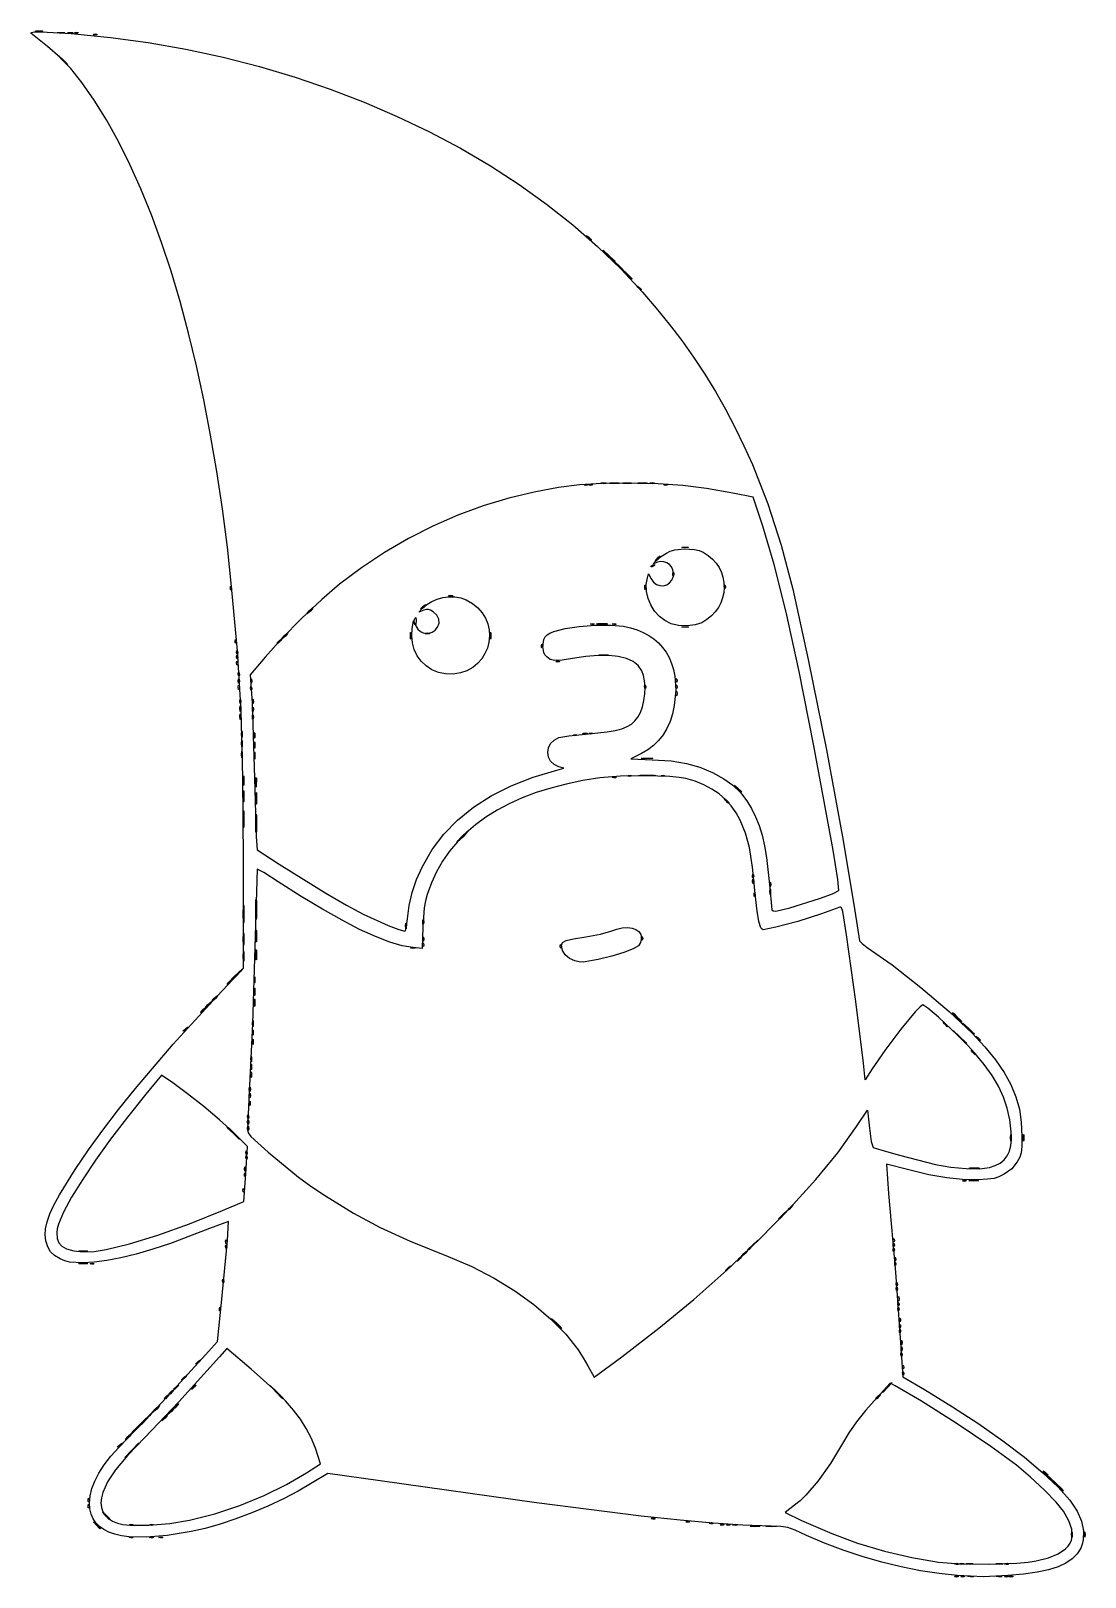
# Model space of a CAD drawing. Extents: x 72 to 326, y 6 to 378.
import ezdxf

# ---------------------------------------------------------------- set-up
doc = ezdxf.new("R2010")
doc.units = 0

msp = doc.modelspace()

# ---------------------------------------------------------------- linework, layer by layer
at = {"layer": 'Image'}
for p, q in [((72.06071, 377.89747), (72.096903, 378.047073)), ((76.0416, 374.67), (72.06071, 377.89747)), ((72.096903, 378.047073), (72.549842, 378.143713)), ((72.549842, 378.143713), (74.5462, 378.190618)), ((73.076336, 378.379536), (73.288016, 378.443677)), ((73.129106, 378.325869), (73.076336, 378.379536)), ((73.942145, 378.272433), (73.129106, 378.325869)), ((73.288016, 378.443677), (73.28802, 378.443678)), ((73.28802, 378.443678), (74.7932, 378.436083)), ((74.813023, 378.317374), (73.942145, 378.272433)), ((74.5462, 378.190618), (81.78251, 377.786509)), ((74.7932, 378.436083), (74.928416, 378.370192)), ((74.928416, 378.370192), (74.813023, 378.317374)), ((78.344525, 378.002858), (78.556204, 378.066999)), ((78.397296, 377.949191), (78.344525, 378.002858)), ((79.210335, 377.895755), (78.397296, 377.949191)), ((78.5562, 378.067), (80.06139, 378.059405)), ((78.556204, 378.066999), (78.5562, 378.067)), ((80.081212, 377.940695), (79.210335, 377.895755)), ((80.06139, 378.059405), (80.196604, 377.993514)), ((80.196604, 377.993514), (80.081212, 377.940695)), ((80.866375, 377.935393), (81.004902, 378.062001)), ((81.46811, 377.87459), (80.866375, 377.935393)), ((81.004902, 378.062001), (81.0049, 378.062)), ((81.0049, 378.062), (82.13379, 378.048058)), ((82.129319, 377.919795), (81.46811, 377.87459)), ((81.78251, 377.786509), (91.213469, 376.885328)), ((82.224568, 377.97639), (82.129319, 377.919795)), ((82.13379, 378.048058), (82.224568, 377.97639)), ((82.551268, 377.906346), (82.71455, 378.058295)), ((82.941897, 377.830949), (82.551268, 377.906346)), ((82.71455, 378.058296), (83.130139, 378.131095)), ((82.71455, 378.058295), (82.71455, 378.058296)), ((83.384483, 377.876751), (82.941897, 377.830949)), ((83.130139, 378.131095), (83.435785, 378.028587)), ((83.435785, 378.028587), (83.384483, 377.876751)), ((87.066818, 377.53005), (87.2301, 377.682)), ((87.457447, 377.454654), (87.066818, 377.53005)), ((87.2301, 377.682), (87.645689, 377.754799)), ((87.2301, 377.682), (87.2301, 377.682)), ((87.900033, 377.500455), (87.457447, 377.454654)), ((87.645689, 377.754799), (87.951335, 377.652292)), ((87.951335, 377.652292), (87.900033, 377.500455)), ((91.213469, 376.885328), (100.28291, 375.68726)), ((79.008914, 372.121062), (76.0416, 374.67)), ((79.5629, 371.498), (78.45768, 372.72096)), ((78.45768, 372.72096), (79.68064, 371.61574)), ((81.641587, 369.38275), (79.008914, 372.121062)), ((100.28291, 375.68726), (109.372332, 374.065796)), ((109.372332, 374.065796), (118.313641, 372.123409)), ((118.313641, 372.123409), (127.091431, 369.867875)), ((79.5629, 371.49799), (79.5629, 371.498)), ((80.78586, 370.27503), (79.5629, 371.49799)), ((79.68064, 371.61574), (80.769755, 370.559053)), ((80.769755, 370.559053), (80.896121, 370.339641)), ((80.896121, 370.339641), (80.78586, 370.27503)), ((84.279567, 366.064312), (81.641587, 369.38275)), ((127.091431, 369.867875), (135.690296, 367.306973)), ((87.2628, 361.775), (84.279567, 366.064312)), ((135.690296, 367.306973), (144.094831, 364.448482)), ((90.248437, 357.016229), (87.2628, 361.775)), ((144.094831, 364.448482), (152.28963, 361.30018)), ((152.28963, 361.30018), (160.259287, 357.869845)), ((160.259287, 357.869845), (167.988397, 354.165255)), ((93.127007, 351.8641), (90.248437, 357.016229)), ((167.988397, 354.165255), (175.461555, 350.194189)), ((95.895299, 346.329948), (93.127007, 351.8641)), ((175.461555, 350.194189), (182.663354, 345.964424)), ((98.550103, 340.425109), (95.895299, 346.329948)), ((182.663354, 345.964424), (189.57839, 341.48374)), ((101.088208, 334.160922), (98.550103, 340.425109)), ((189.57839, 341.48374), (196.191255, 336.759914)), ((196.191255, 336.759914), (202.486546, 331.800725)), ((103.506404, 327.548721), (101.088208, 334.160922)), ((202.486546, 331.800725), (208.448856, 326.613951)), ((105.80148, 320.599843), (103.506404, 327.548721)), ((206.161824, 328.788691), (205.833528, 329.259063)), ((205.833528, 329.259063), (206.303897, 328.930764)), ((206.746464, 328.179273), (206.161824, 328.788691)), ((206.161824, 328.788691), (206.161824, 328.788691)), ((206.303897, 328.930764), (206.962417, 328.272247)), ((206.906453, 328.134137), (206.746464, 328.179273)), ((206.962417, 328.272247), (206.906453, 328.134137)), ((208.448856, 326.613951), (214.062779, 321.20737)), ((211.081414, 324.273141), (209.784634, 325.684251)), ((209.784634, 325.684251), (211.195744, 324.387471)), ((212.492524, 322.862031), (211.081414, 324.273141)), ((211.081414, 324.273141), (211.081414, 324.273141)), ((211.195744, 324.387471), (212.444426, 323.172122)), ((107.970225, 313.325625), (105.80148, 320.599843)), ((213.331, 322.01551), (212.418743, 323.05032)), ((212.418743, 323.05032), (213.453553, 322.138063)), ((212.444426, 323.172122), (212.595829, 322.930645)), ((212.595829, 322.930645), (212.492524, 322.862031)), ((214.22942, 321.086015), (213.330993, 322.01551)), ((213.330993, 322.01551), (213.331, 322.01551)), ((213.453553, 322.138063), (214.488363, 321.103253)), ((214.062779, 321.20737), (219.31291, 315.58876)), ((214.427427, 320.985278), (214.22942, 321.086015)), ((215.405404, 319.945741), (214.300184, 321.168701)), ((214.300184, 321.168701), (215.523144, 320.063481)), ((214.488363, 321.103253), (214.427427, 320.985278)), ((216.462081, 318.856618), (215.405394, 319.945741)), ((215.405394, 319.945741), (215.405404, 319.945741)), ((215.523144, 320.063481), (216.746104, 318.840521)), ((216.681492, 318.730257), (216.462081, 318.856618)), ((216.746104, 318.840521), (216.681492, 318.730257)), ((218.204, 316.747), (217.875704, 317.21737)), ((217.875704, 317.21737), (218.346076, 316.889073)), ((218.86252, 316.08848), (218.204, 316.747)), ((218.204, 316.747), (218.204, 316.747)), ((218.346076, 316.889073), (218.955493, 316.304433)), ((218.955493, 316.304433), (219.000628, 316.144444)), ((110.009429, 305.737403), (107.970225, 313.325625)), ((219.000628, 316.144444), (218.86252, 316.08848)), ((219.31291, 315.58876), (222.600425, 311.761185)), ((222.600425, 311.761185), (225.735343, 307.879645)), ((111.91588, 297.846514), (110.009429, 305.737403)), ((225.735343, 307.879645), (228.721018, 303.937516)), ((228.721018, 303.937516), (231.560805, 299.928172)), ((113.686369, 289.664293), (111.91588, 297.846514)), ((231.560805, 299.928172), (234.258058, 295.844992)), ((234.258058, 295.844992), (236.816129, 291.68135)), ((236.816129, 291.68135), (239.238375, 287.430622)), ((115.317684, 281.202078), (113.686369, 289.664293)), ((239.238375, 287.430622), (241.528147, 283.086185)), ((241.528147, 283.086185), (243.688802, 278.641414)), ((116.806616, 272.471205), (115.317684, 281.202078)), ((243.688802, 278.641414), (245.723692, 274.089686)), ((118.149953, 263.48301), (116.806616, 272.471205)), ((245.723692, 274.089686), (247.636172, 269.424376)), ((199.049024, 268.572126), (193.228309, 267.49689)), ((204.109859, 269.216263), (199.049024, 268.572126)), ((209.468443, 269.526141), (204.109859, 269.216263)), ((205.224019, 269.156913), (205.3873, 269.308857)), ((205.614647, 269.081513), (205.224019, 269.156913)), ((205.3873, 269.30884), (205.802893, 269.381642)), ((205.3873, 269.308857), (205.3873, 269.30884)), ((206.057235, 269.127316), (205.614647, 269.081513)), ((205.802893, 269.381642), (206.108535, 269.27915)), ((206.108535, 269.27915), (206.057235, 269.127316)), ((206.352289, 269.156804), (206.51557, 269.308748)), ((206.742917, 269.081404), (206.352289, 269.156804)), ((206.51557, 269.308731), (206.931163, 269.381533)), ((206.51557, 269.308748), (206.51557, 269.308731)), ((207.185505, 269.127207), (206.742917, 269.081404)), ((206.931163, 269.381533), (207.236805, 269.279041)), ((207.236805, 269.279041), (207.185505, 269.127207)), ((209.183678, 269.561694), (209.322202, 269.688297)), ((209.785413, 269.500887), (209.183678, 269.561694)), ((209.3222, 269.688325), (210.45109, 269.674355)), ((209.322202, 269.688297), (209.3222, 269.688325)), ((216.182409, 269.5986), (209.468443, 269.526141)), ((210.446622, 269.546091), (209.785413, 269.500887)), ((210.541869, 269.602686), (210.446622, 269.546091)), ((210.45109, 269.674355), (210.541869, 269.602686)), ((211.322493, 269.636699), (211.577837, 269.698137)), ((211.396035, 269.585638), (211.322493, 269.636699)), ((212.41933, 269.535741), (211.396035, 269.585638)), ((211.577837, 269.698137), (211.57784, 269.698109)), ((211.57784, 269.698109), (213.45932, 269.693001)), ((213.500943, 269.579818), (212.41933, 269.535741)), ((213.45932, 269.693001), (213.637597, 269.630351)), ((213.637597, 269.630351), (213.500943, 269.579818)), ((214.575429, 269.630222), (214.770558, 269.693541)), ((214.670017, 269.578369), (214.575429, 269.630222)), ((215.617224, 269.530465), (214.670017, 269.578369)), ((214.770558, 269.693541), (214.77056, 269.693541)), ((214.77056, 269.693541), (216.46389, 269.693541)), ((216.564431, 269.578369), (215.617224, 269.530465)), ((223.068417, 269.476401), (216.182409, 269.5986)), ((216.46389, 269.693541), (216.65902, 269.630222)), ((216.65902, 269.630222), (216.564431, 269.578369)), ((218.095819, 269.636699), (218.351167, 269.698137)), ((218.169361, 269.585638), (218.095819, 269.636699)), ((219.19266, 269.535741), (218.169361, 269.585638)), ((218.351167, 269.698137), (218.35117, 269.698109)), ((218.35117, 269.698109), (220.23265, 269.693001)), ((220.274273, 269.579818), (219.19266, 269.535741)), ((220.23265, 269.693001), (220.410927, 269.630351)), ((220.410927, 269.630351), (220.274273, 269.579818)), ((221.112542, 269.542736), (221.1684, 269.676782)), ((221.638768, 269.486982), (221.112542, 269.542736)), ((221.1684, 269.676782), (221.638769, 269.755073)), ((221.1684, 269.676782), (221.1684, 269.676782)), ((222.164996, 269.542737), (221.638768, 269.486982)), ((221.638769, 269.755073), (222.109139, 269.676782)), ((222.109139, 269.676782), (222.164996, 269.542737)), ((228.985723, 269.087624), (223.068417, 269.476401)), ((224.414487, 269.156804), (224.577769, 269.308748)), ((224.805116, 269.081404), (224.414487, 269.156804)), ((224.577769, 269.308748), (224.57777, 269.308731)), ((224.57777, 269.308731), (224.993362, 269.381533)), ((225.247704, 269.127207), (224.805116, 269.081404)), ((224.993362, 269.381533), (225.299005, 269.279041)), ((225.299005, 269.279041), (225.247704, 269.127207)), ((234.710246, 268.357707), (228.985723, 269.087624)), ((241.017909, 267.21209), (234.710246, 268.357707)), ((247.636172, 269.424376), (249.429596, 264.63886)), ((180.940407, 264.177717), (174.836621, 261.914397)), ((187.084804, 266.045088), (180.940407, 264.177717)), ((193.228309, 267.49689), (187.084804, 266.045088)), ((245.909759, 266.228908), (241.017909, 267.21209)), ((248.228099, 259.267428), (245.909759, 266.228908)), ((249.429596, 264.63886), (252.672691, 254.680715)), ((119.344484, 254.248829), (118.149953, 263.48301)), ((174.836621, 261.914397), (168.814946, 259.27475)), ((168.814946, 259.27475), (162.916886, 256.278395)), ((251.00997, 250.028745), (248.228099, 259.267428)), ((120.387, 244.78), (119.344484, 254.248829)), ((162.916886, 256.278395), (157.183942, 252.944953)), ((225.024994, 252.815365), (225.958952, 253.255327)), ((225.958952, 253.255327), (227.034309, 253.57766)), ((227.034309, 253.57766), (229.424406, 253.86578)), ((228.729906, 254.192412), (228.881673, 254.259231)), ((228.803475, 254.137692), (228.729906, 254.192412)), ((229.54019, 254.08714), (228.803475, 254.137692)), ((228.88167, 254.259231), (230.19871, 254.259231)), ((228.881673, 254.259231), (228.88167, 254.259231)), ((229.424406, 253.86578), (231.825653, 253.672414)), ((230.276908, 254.137692), (229.54019, 254.08714)), ((230.19871, 254.259231), (230.350477, 254.192412)), ((230.350477, 254.192412), (230.276908, 254.137692)), ((231.825653, 253.672414), (232.914946, 253.39289)), ((232.914946, 253.39289), (233.868414, 252.990252)), ((233.868414, 252.990252), (235.079498, 252.233023)), ((252.672691, 254.680715), (255.47981, 244.16226)), ((151.657615, 249.294045), (146.379409, 245.34529)), ((157.183942, 252.944953), (151.657615, 249.294045)), ((221.26167, 249.632171), (221.845658, 250.004159)), ((221.377168, 249.488332), (221.26167, 249.632171)), ((221.26167, 249.632171), (221.26167, 249.632171)), ((221.647839, 249.495849), (221.377168, 249.488332)), ((222.199745, 249.856272), (221.647839, 249.495849)), ((221.845658, 250.004159), (222.197716, 250.058393)), ((221.862952, 250.197156), (222.597074, 251.008355)), ((222.879752, 250.583747), (221.862952, 250.197156)), ((222.197716, 250.058393), (222.199745, 249.856272)), ((222.39056, 251.131541), (223.049077, 251.790061)), ((222.446524, 250.993433), (222.39056, 251.131541)), ((222.39056, 251.131541), (222.39056, 251.131541)), ((222.606513, 251.038568), (222.446524, 250.993433)), ((222.597074, 251.008355), (223.613101, 251.873786)), ((223.191153, 251.647985), (222.606513, 251.038568)), ((223.666963, 250.759422), (222.879752, 250.583747)), ((223.049077, 251.790061), (223.51945, 252.118357)), ((223.51945, 252.118357), (223.191153, 251.647985)), ((223.613101, 251.873786), (225.024994, 252.815365)), ((224.433108, 250.707606), (223.666963, 250.759422)), ((225.144877, 250.45727), (224.433108, 250.707606)), ((225.76896, 250.037385), (225.144877, 250.45727)), ((226.272048, 249.47692), (225.76896, 250.037385)), ((226.620831, 248.804846), (226.272048, 249.47692)), ((235.079498, 252.233023), (236.125028, 251.354409)), ((236.125028, 251.354409), (237.005324, 250.371828)), ((237.005324, 250.371828), (237.720704, 249.302697)), ((237.720704, 249.302697), (238.271487, 248.164433)), ((253.87939, 238.61344), (251.00997, 250.028745)), ((220.202017, 245.221661), (220.47884, 246.8497)), ((220.47884, 246.8497), (220.749059, 247.790439)), ((220.749059, 247.790439), (221.368152, 246.613079)), ((221.368152, 246.613079), (221.951775, 245.808964)), ((221.951775, 245.808964), (222.676071, 245.270694)), ((225.11197, 245.182728), (225.817933, 245.639613)), ((225.817933, 245.639613), (226.374058, 246.32823)), ((226.374058, 246.32823), (226.722242, 247.241757)), ((226.5601, 247.82244), (226.6355, 248.213068)), ((226.560117, 247.822441), (226.5601, 247.82244)), ((226.605919, 247.379852), (226.560117, 247.822441)), ((226.757754, 247.328552), (226.605919, 247.379852)), ((226.781998, 248.050135), (226.620831, 248.804846)), ((226.6355, 248.213068), (226.787444, 248.049787)), ((226.722242, 247.241757), (226.781998, 248.050135)), ((226.860246, 247.634194), (226.757754, 247.328552)), ((226.787444, 248.049787), (226.860246, 247.634194)), ((238.271487, 248.164433), (238.657995, 246.974453)), ((238.657995, 246.974453), (238.880544, 245.750175)), ((238.880544, 245.750175), (238.939456, 244.509015)), ((120.0678, 244.43565), (120.1432, 244.826278)), ((120.067814, 244.43565), (120.0678, 244.43565)), ((120.113617, 243.993062), (120.067814, 244.43565)), ((120.265454, 243.941762), (120.113617, 243.993062)), ((120.1432, 244.826278), (120.295144, 244.662997)), ((120.367946, 244.247404), (120.265454, 243.941762)), ((120.295144, 244.662997), (120.367946, 244.247404)), ((121.781373, 229.294192), (120.387, 244.78)), ((146.379409, 245.34529), (142.088997, 241.664164)), ((169.851626, 241.734764), (171.253714, 242.099111)), ((171.253714, 242.099111), (172.700522, 242.271386)), ((172.570145, 242.449954), (172.626, 242.584)), ((173.096371, 242.3942), (172.570145, 242.449954)), ((172.626, 242.584), (173.09637, 242.662291)), ((172.626, 242.584), (172.626, 242.584)), ((172.700522, 242.271386), (174.147085, 242.24312)), ((173.09637, 242.662291), (173.566739, 242.584)), ((173.622596, 242.449955), (173.096371, 242.3942)), ((173.566739, 242.584), (173.622596, 242.449955)), ((174.147085, 242.24312), (175.548438, 242.005842)), ((175.548438, 242.005842), (176.859618, 241.551084)), ((219.8159, 244.592441), (219.871654, 245.118667)), ((219.871655, 244.066213), (219.8159, 244.592441)), ((219.8159, 244.592441), (219.8159, 244.592441)), ((219.871654, 245.118667), (220.0057, 245.062809)), ((220.0057, 244.12207), (219.871655, 244.066213)), ((220.0057, 245.062809), (220.083991, 244.59244)), ((220.083991, 244.59244), (220.0057, 244.12207)), ((220.26552, 243.553395), (220.202017, 245.221661)), ((220.640655, 241.900415), (220.26552, 243.553395)), ((221.298729, 240.318232), (220.640655, 241.900415)), ((222.676071, 245.270694), (223.482937, 244.991447)), ((223.482937, 244.991447), (224.314271, 244.964399)), ((224.314271, 244.964399), (225.11197, 245.182728)), ((238.567641, 242.045718), (238.137553, 240.858416)), ((238.835048, 243.26839), (238.567641, 242.045718)), ((238.939456, 244.509015), (238.835048, 243.26839)), ((238.9779, 244.81207), (239.0533, 245.202699)), ((238.977917, 244.812071), (238.9779, 244.81207)), ((239.023719, 244.369483), (238.977917, 244.812071)), ((239.175554, 244.318182), (239.023719, 244.369483)), ((239.0533, 245.202699), (239.205244, 245.039417)), ((239.278046, 244.623825), (239.175554, 244.318182)), ((239.205244, 245.039417), (239.278046, 244.623825)), ((255.47981, 244.16226), (259.202193, 227.216751)), ((142.088997, 241.664164), (137.231318, 237.07912)), ((139.417298, 238.948), (138.54806, 238.195407)), ((138.54806, 238.195407), (138.61525, 238.416481)), ((138.61525, 238.416481), (139.041, 238.948)), ((139.041, 238.948), (139.910238, 239.70059)), ((139.041, 238.948), (139.041, 238.948)), ((139.843048, 239.479517), (139.417298, 238.948)), ((139.910238, 239.70059), (139.843048, 239.479517)), ((165.462601, 238.595729), (166.363318, 239.573984)), ((166.637511, 239.039207), (165.462601, 238.595729)), ((165.9462, 239.46651), (166.604717, 240.12503)), ((166.002164, 239.328402), (165.9462, 239.46651)), ((165.9462, 239.46651), (165.9462, 239.46651)), ((166.162153, 239.373537), (166.002164, 239.328402)), ((166.74679, 239.982954), (166.162153, 239.373537)), ((166.363318, 239.573984), (167.361463, 240.463731)), ((166.604717, 240.12503), (167.075089, 240.453326)), ((167.286936, 239.244314), (166.637511, 239.039207)), ((167.075089, 240.453326), (166.74679, 239.982954)), ((167.789373, 239.269753), (167.286936, 239.244314)), ((167.361463, 240.463731), (168.539221, 241.186815)), ((168.270318, 239.096682), (167.789373, 239.269753)), ((168.855271, 238.706261), (168.270318, 239.096682)), ((168.539221, 241.186815), (169.851626, 241.734764)), ((169.769353, 237.831933), (168.855271, 238.706261)), ((176.859618, 241.551084), (178.400193, 240.694155)), ((178.400193, 240.694155), (179.683759, 239.656895)), ((179.683759, 239.656895), (180.715784, 238.470517)), ((180.715784, 238.470517), (181.501733, 237.166238)), ((222.211046, 238.862358), (221.298729, 240.318232)), ((223.348913, 237.588303), (222.211046, 238.862358)), ((236.790614, 238.659589), (235.874402, 237.682899)), ((237.545105, 239.7239), (236.790614, 238.659589)), ((238.137553, 240.858416), (237.545105, 239.7239)), ((257.002664, 224.30773), (253.87939, 238.61344)), ((137.231318, 237.07912), (132.462834, 232.233286)), ((163.74784, 232.903192), (163.87667, 234.6968)), ((163.87667, 234.6968), (164.154755, 236.50153)), ((164.154755, 236.50153), (164.732621, 235.30018)), ((164.291243, 236.577404), (164.471477, 237.100134)), ((164.32935, 236.065324), (164.291243, 236.577404)), ((164.32935, 236.065319), (164.32935, 236.065324)), ((164.53461, 235.654466), (164.32935, 236.065319)), ((164.471477, 237.100134), (164.732267, 237.275039)), ((164.687999, 235.610694), (164.53461, 235.654466)), ((164.812957, 236.59564), (164.687999, 235.610694)), ((164.732267, 237.275039), (164.812957, 236.59564)), ((164.732621, 235.30018), (165.221893, 234.521822)), ((165.221893, 234.521822), (165.820246, 233.951908)), ((169.347937, 234.290636), (169.940601, 235.008371)), ((170.261523, 236.901731), (169.769353, 237.831933)), ((169.940601, 235.008371), (170.321899, 235.949322)), ((170.321899, 235.949322), (170.261523, 236.901731)), ((181.501733, 237.166238), (182.047076, 235.775271)), ((182.047076, 235.775271), (182.35728, 234.328831)), ((197.942403, 233.945955), (200.635438, 234.647472)), ((200.635438, 234.647472), (204.018518, 235.164596)), ((204.018518, 235.164596), (207.923107, 235.44895)), ((206.728623, 235.666012), (206.891905, 235.817954)), ((207.119252, 235.590613), (206.728623, 235.666012)), ((206.891905, 235.81794), (207.307496, 235.890742)), ((206.891905, 235.817954), (206.891905, 235.81794)), ((207.561838, 235.636415), (207.119252, 235.590613)), ((207.307496, 235.890742), (207.61314, 235.78825)), ((207.61314, 235.78825), (207.561838, 235.636415)), ((207.923107, 235.44895), (211.698835, 235.474308)), ((208.324667, 235.769486), (208.56316, 235.830354)), ((208.440275, 235.71964), (208.324667, 235.769486)), ((209.59797, 235.673591), (208.440275, 235.71964)), ((208.56315, 235.830354), (210.63278, 235.830354)), ((208.56316, 235.830354), (208.56315, 235.830354)), ((210.755663, 235.71964), (209.59797, 235.673591)), ((210.63278, 235.830354), (210.871271, 235.769486)), ((210.871271, 235.769486), (210.755663, 235.71964)), ((211.698835, 235.474308), (214.695338, 235.214445)), ((211.996762, 235.666012), (212.160044, 235.817954)), ((212.387391, 235.590613), (211.996762, 235.666012)), ((212.160044, 235.817954), (212.160045, 235.81794)), ((212.160045, 235.81794), (212.575637, 235.890742)), ((212.829979, 235.636415), (212.387391, 235.590613)), ((212.575637, 235.890742), (212.88128, 235.78825)), ((212.88128, 235.78825), (212.829979, 235.636415)), ((214.695338, 235.214445), (216.399556, 234.847129)), ((216.399556, 234.847129), (217.988834, 234.35343)), ((224.683636, 236.55158), (223.348913, 237.588303)), ((226.18652, 235.8077), (224.683636, 236.55158)), ((226.186526, 235.807663), (226.18652, 235.8077)), ((227.951913, 235.414011), (226.186526, 235.807663)), ((229.999086, 235.333133), (227.951913, 235.414011)), ((228.729941, 235.000869), (228.881708, 235.06769)), ((228.80351, 234.946149), (228.729941, 235.000869)), ((229.540225, 234.895597), (228.80351, 234.946149)), ((228.881705, 235.06769), (230.198745, 235.06769)), ((228.881708, 235.06769), (228.881705, 235.06769)), ((230.276943, 234.946149), (229.540225, 234.895597)), ((231.982869, 235.553117), (229.999086, 235.333133)), ((230.198745, 235.06769), (230.350512, 235.000869)), ((230.350512, 235.000869), (230.276943, 234.946149)), ((233.558086, 236.062052), (231.982869, 235.553117)), ((234.796786, 236.811248), (233.558086, 236.062052)), ((235.874402, 237.682899), (234.796786, 236.811248)), ((121.196705, 231.64114), (121.272105, 232.031769)), ((121.196719, 231.641141), (121.196705, 231.64114)), ((121.242522, 231.198554), (121.196719, 231.641141)), ((121.394359, 231.147252), (121.242522, 231.198554)), ((121.272105, 232.031769), (121.424049, 231.868487)), ((121.496851, 231.452896), (121.394359, 231.147252)), ((121.424049, 231.868487), (121.496851, 231.452896)), ((132.462834, 232.233286), (128.440009, 227.76979)), ((131.327, 231.188), (131.98552, 231.846517)), ((131.382964, 231.049891), (131.327, 231.188)), ((131.327, 231.188), (131.327, 231.188)), ((131.542953, 231.095026), (131.382964, 231.049891)), ((132.127593, 231.704444), (131.542953, 231.095026)), ((131.98552, 231.846517), (132.45589, 232.174816)), ((132.45589, 232.174816), (132.127593, 231.704444)), ((133.396603, 232.92682), (132.527365, 232.17423)), ((132.527365, 232.17423), (132.594555, 232.395303)), ((132.594555, 232.395303), (133.020305, 232.92682)), ((133.020305, 232.92682), (133.889543, 233.679413)), ((133.020305, 232.92682), (133.020305, 232.92682)), ((133.822353, 233.458339), (133.396603, 232.92682)), ((133.889543, 233.679413), (133.822353, 233.458339)), ((163.399405, 232.92682), (163.449957, 233.663537)), ((163.399405, 232.926817), (163.399405, 232.92682)), ((163.449957, 232.190102), (163.399405, 232.926817)), ((163.449957, 233.663537), (163.504677, 233.737106)), ((163.504677, 232.116533), (163.449957, 232.190102)), ((163.504677, 233.737106), (163.571496, 233.58534)), ((163.571496, 232.2683), (163.504677, 232.116533)), ((163.571496, 233.58534), (163.571496, 232.2683)), ((163.912637, 231.18756), (163.74784, 232.903192)), ((164.355028, 229.57703), (163.912637, 231.18756)), ((165.820246, 233.951908), (166.496244, 233.592198)), ((166.496244, 233.592198), (167.218448, 233.444455)), ((166.926565, 233.418228), (166.98242, 233.552274)), ((167.452791, 233.362474), (166.926565, 233.418228)), ((166.98242, 233.552274), (167.452791, 233.630565)), ((166.98242, 233.552274), (166.98242, 233.552274)), ((167.218448, 233.444455), (167.955424, 233.510439)), ((167.452791, 233.630565), (167.923162, 233.552274)), ((167.979017, 233.418229), (167.452791, 233.362474)), ((167.923162, 233.552274), (167.979017, 233.418229)), ((167.955424, 233.510439), (168.675732, 233.791913)), ((168.675732, 233.791913), (169.347937, 234.290636)), ((182.294139, 231.394393), (181.93173, 229.968824)), ((182.437812, 232.858133), (182.294139, 231.394393)), ((182.35728, 234.328831), (182.437812, 232.858133)), ((182.590505, 232.92682), (182.641057, 233.663537)), ((182.590505, 232.926817), (182.590505, 232.92682)), ((182.641057, 232.190102), (182.590505, 232.926817)), ((182.641057, 233.663537), (182.695777, 233.737106)), ((182.695777, 232.116533), (182.641057, 232.190102)), ((182.695777, 233.737106), (182.762598, 233.58534)), ((182.762598, 232.2683), (182.695777, 232.116533)), ((182.762598, 233.58534), (182.762598, 232.2683)), ((194.9514, 230.512325), (195.026799, 230.902954)), ((195.026799, 230.902954), (195.178741, 230.739672)), ((195.178741, 230.739672), (195.251543, 230.324081)), ((195.310018, 230.369622), (195.529051, 232.007342)), ((195.529051, 232.007342), (195.838724, 232.62154)), ((195.838724, 232.62154), (196.323393, 233.132682)), ((196.323393, 233.132682), (197.01423, 233.565807)), ((197.01423, 233.565807), (197.942403, 233.945955)), ((217.988834, 234.35343), (219.46095, 233.736813)), ((219.46095, 233.736813), (220.813686, 233.000744)), ((220.813686, 233.000744), (222.044823, 232.14869)), ((222.044823, 232.14869), (223.152139, 231.184118)), ((223.152139, 231.184118), (224.133417, 230.110492)), ((121.5737, 229.007145), (121.6491, 229.397774)), ((121.573717, 229.007146), (121.5737, 229.007145)), ((121.619519, 228.564558), (121.573717, 229.007146)), ((121.57442, 227.878124), (121.64982, 228.268753)), ((121.574437, 227.878124), (121.57442, 227.878124)), ((121.620239, 227.435537), (121.574437, 227.878124)), ((121.771354, 228.513257), (121.619519, 228.564558)), ((121.772074, 227.384236), (121.620239, 227.435537)), ((121.6491, 229.397774), (121.801044, 229.234492)), ((121.64982, 228.268753), (121.801764, 228.105471)), ((121.873846, 228.8189), (121.771354, 228.513257)), ((121.874566, 227.689879), (121.772074, 227.384236)), ((122.649234, 214.810035), (121.781373, 229.294192)), ((121.801044, 229.234492), (121.873846, 228.8189)), ((121.801764, 228.105471), (121.874566, 227.689879)), ((128.440009, 227.76979), (124.875039, 223.55367)), ((165.058979, 228.098726), (164.355028, 229.57703)), ((166.008457, 226.779776), (165.058979, 228.098726)), ((180.57257, 227.357059), (179.586754, 226.233294)), ((181.356051, 228.612641), (180.57257, 227.357059)), ((181.93173, 229.968824), (181.356051, 228.612641)), ((194.951414, 230.512325), (194.9514, 230.512325)), ((194.997217, 230.069739), (194.951414, 230.512325)), ((195.149051, 230.018437), (194.997217, 230.069739)), ((195.251543, 230.324081), (195.149051, 230.018437)), ((195.50005, 228.902819), (195.310018, 230.369622)), ((195.782761, 228.349498), (195.50005, 228.902819)), ((196.221691, 227.829622), (195.782761, 228.349498)), ((197.081235, 227.204127), (196.221691, 227.829622)), ((198.219987, 226.94109), (197.081235, 227.204127)), ((199.916088, 227.022711), (198.219987, 226.94109)), ((202.447681, 227.431189), (199.916088, 227.022711)), ((205.666197, 227.931713), (202.447681, 227.431189)), ((208.580621, 228.181503), (205.666197, 227.931713)), ((211.180932, 228.182313), (208.580621, 228.181503)), ((208.688549, 228.243659), (208.943897, 228.305098)), ((208.762091, 228.192596), (208.688549, 228.243659)), ((209.78539, 228.142699), (208.762091, 228.192596)), ((208.943897, 228.305098), (208.9439, 228.30507)), ((208.9439, 228.30507), (210.82538, 228.299962)), ((210.867003, 228.186778), (209.78539, 228.142699)), ((210.82538, 228.299962), (211.003657, 228.237312)), ((211.003657, 228.237312), (210.867003, 228.186778)), ((213.45711, 227.935898), (211.180932, 228.182313)), ((215.399134, 227.444011), (213.45711, 227.935898)), ((216.996984, 226.708406), (215.399134, 227.444011)), ((224.133417, 230.110492), (224.986437, 228.931281)), ((224.986437, 228.931281), (225.708978, 227.64995)), ((225.708978, 227.64995), (226.298821, 226.269965)), ((259.202193, 227.216751), (263.543775, 205.438935)), ((121.573, 226.373), (121.6484, 226.763628)), ((121.573017, 226.373), (121.573, 226.373)), ((121.618819, 225.930412), (121.573017, 226.373)), ((121.770654, 225.879112), (121.618819, 225.930412)), ((121.6484, 226.763628), (121.800344, 226.600347)), ((121.873146, 226.184754), (121.770654, 225.879112)), ((121.800344, 226.600347), (121.873146, 226.184754)), ((121.95, 223.739), (122.025399, 224.129629)), ((121.950014, 223.739), (121.95, 223.739)), ((121.995817, 223.296414), (121.950014, 223.739)), ((122.147651, 223.245112), (121.995817, 223.296414)), ((122.025399, 224.129629), (122.177341, 223.966347)), ((122.250143, 223.550756), (122.147651, 223.245112)), ((122.177341, 223.966347), (122.250143, 223.550756)), ((124.875039, 223.55367), (125.283719, 216.66906)), ((167.187428, 225.647304), (166.008457, 226.779776)), ((168.57986, 224.728437), (167.187428, 225.647304)), ((170.16972, 224.0503), (168.57986, 224.728437)), ((170.169748, 224.050251), (170.16972, 224.0503)), ((171.878332, 223.722867), (170.169748, 224.050251)), ((173.729498, 223.680684), (171.878332, 223.722867)), ((175.469976, 223.965039), (173.729498, 223.680684)), ((177.02999, 224.506069), (175.469976, 223.965039)), ((178.404072, 225.272558), (177.02999, 224.506069)), ((179.586754, 226.233294), (178.404072, 225.272558)), ((198.450818, 226.634992), (198.614099, 226.786934)), ((198.841446, 226.559593), (198.450818, 226.634992)), ((198.614099, 226.786934), (198.6141, 226.78692)), ((198.6141, 226.78692), (199.029693, 226.859722)), ((199.284035, 226.605395), (198.841446, 226.559593)), ((199.029693, 226.859722), (199.335335, 226.75723)), ((199.335335, 226.75723), (199.284035, 226.605395)), ((218.24064, 225.730837), (216.996984, 226.708406)), ((219.120081, 224.513059), (218.24064, 225.730837)), ((219.545263, 223.388617), (219.120081, 224.513059)), ((219.801332, 222.03752), (219.545263, 223.388617)), ((226.298821, 226.269965), (226.753748, 224.794793)), ((226.753748, 224.794793), (227.071537, 223.2279)), ((227.071537, 223.2279), (227.286828, 219.832817)), ((260.546099, 206.397828), (257.002664, 224.30773)), ((121.97942, 220.50947), (122.035174, 221.035698)), ((122.035175, 219.983245), (121.97942, 220.50947)), ((121.97942, 220.50947), (121.97942, 220.50947)), ((121.98042, 222.014184), (122.036174, 222.54041)), ((122.036175, 221.487956), (121.98042, 222.014184)), ((121.98042, 222.014184), (121.98042, 222.014184)), ((122.035174, 221.035698), (122.16922, 220.979841)), ((122.16922, 220.039102), (122.035175, 219.983245)), ((122.036174, 222.54041), (122.17022, 222.484552)), ((122.17022, 221.543813), (122.036175, 221.487956)), ((122.16922, 220.979841), (122.247511, 220.509471)), ((122.247511, 220.509471), (122.16922, 220.039102)), ((122.17022, 222.484552), (122.248511, 222.014183)), ((122.248511, 222.014183), (122.17022, 221.543813)), ((124.96, 220.35283), (125.0354, 220.743459)), ((124.960017, 220.352831), (124.96, 220.35283)), ((125.005819, 219.910244), (124.960017, 220.352831)), ((124.99079, 222.014184), (125.046544, 222.54041)), ((125.046545, 221.487956), (124.99079, 222.014184)), ((124.99079, 222.014184), (124.99079, 222.014184)), ((125.157654, 219.858942), (125.005819, 219.910244)), ((125.0354, 220.743459), (125.187344, 220.580177)), ((125.046544, 222.54041), (125.18059, 222.484552)), ((125.18059, 221.543813), (125.046545, 221.487956)), ((125.260146, 220.164586), (125.157654, 219.858942)), ((125.18059, 222.484552), (125.258881, 222.014183)), ((125.258881, 222.014183), (125.18059, 221.543813)), ((125.187344, 220.580177), (125.260146, 220.164586)), ((219.7866, 220.729128), (219.862, 221.119756)), ((219.786617, 220.729129), (219.7866, 220.729128)), ((219.832419, 220.28654), (219.786617, 220.729129)), ((219.894739, 220.533996), (219.801332, 222.03752)), ((219.831938, 218.95227), (219.894739, 220.533996)), ((219.984254, 220.23524), (219.832419, 220.28654)), ((219.862, 221.119756), (220.013944, 220.956475)), ((220.086746, 220.540882), (219.984254, 220.23524)), ((220.013944, 220.956475), (220.086746, 220.540882)), ((227.286828, 219.832817), (226.926938, 216.112445)), ((227.31242, 222.23416), (227.38782, 222.624789)), ((227.312434, 222.234161), (227.31242, 222.23416)), ((227.358237, 221.791573), (227.312434, 222.234161)), ((227.31342, 220.728504), (227.38882, 221.119132)), ((227.313434, 220.728504), (227.31342, 220.728504)), ((227.359237, 220.285916), (227.313434, 220.728504)), ((227.34242, 219.00429), (227.398174, 219.530516)), ((227.510074, 221.740272), (227.358237, 221.791573)), ((227.511074, 220.234616), (227.359237, 220.285916)), ((227.38782, 222.624789), (227.539764, 222.461507)), ((227.38882, 221.119132), (227.540764, 220.955851)), ((227.398174, 219.530516), (227.53222, 219.474661)), ((227.612566, 222.045915), (227.510074, 221.740272)), ((227.613566, 220.540258), (227.511074, 220.234616)), ((227.539764, 222.461507), (227.612566, 222.045915)), ((227.540764, 220.955851), (227.613566, 220.540258)), ((122.35563, 217.12296), (122.411384, 217.649188)), ((122.411384, 216.596735), (122.35563, 217.12296)), ((122.35563, 217.12296), (122.35563, 217.12296)), ((122.37, 215.429), (122.430807, 216.030735)), ((122.411384, 217.649188), (122.54543, 217.593331)), ((122.54543, 216.652592), (122.411384, 216.596735)), ((122.430807, 216.030735), (122.55741, 215.892211)), ((122.55741, 215.892211), (122.54344, 214.763321)), ((122.54543, 217.593331), (122.623721, 217.122961)), ((122.623721, 217.122961), (122.54543, 216.652592)), ((125.283719, 216.66906), (125.889088, 198.68376)), ((125.36642, 217.12281), (125.422174, 217.649038)), ((125.422175, 216.596585), (125.36642, 217.12281)), ((125.36642, 217.12281), (125.36642, 217.12281)), ((125.422174, 217.649038), (125.55622, 217.593181)), ((125.55622, 216.652442), (125.422175, 216.596585)), ((125.55622, 217.593181), (125.634511, 217.122811)), ((125.634511, 217.122811), (125.55622, 216.652442)), ((218.77081, 214.480136), (219.263521, 215.851114)), ((219.263521, 215.851114), (219.619381, 217.366568)), ((219.619381, 217.366568), (219.831938, 218.95227)), ((226.926938, 216.112445), (226.498897, 214.136834)), ((227.398175, 218.478064), (227.34242, 219.00429)), ((227.34242, 219.00429), (227.34242, 219.00429)), ((227.53222, 218.533919), (227.398175, 218.478064)), ((227.53222, 219.474661), (227.610511, 219.00429)), ((227.610511, 219.00429), (227.53222, 218.533919)), ((122.369972, 215.428998), (122.37, 215.429)), ((122.415176, 214.767789), (122.369972, 215.428998)), ((122.369972, 213.547998), (122.37, 213.548)), ((122.415176, 212.886788), (122.369972, 213.547998)), ((122.37, 213.548), (122.430807, 214.149734)), ((122.471771, 214.672542), (122.415176, 214.767789)), ((122.471771, 212.791539), (122.415176, 212.886788)), ((122.430807, 214.149734), (122.55741, 214.011208)), ((122.54344, 214.763321), (122.471771, 214.672542)), ((122.54344, 212.882318), (122.471771, 212.791539)), ((122.55741, 214.011208), (122.54344, 212.882318)), ((123.095945, 198.889681), (122.649234, 214.810035)), ((125.366, 213.36), (125.421754, 213.886226)), ((125.421754, 212.833774), (125.366, 213.36)), ((125.366, 213.36), (125.366, 213.36)), ((125.36642, 215.240854), (125.422174, 215.76708)), ((125.422175, 214.714626), (125.36642, 215.240854)), ((125.36642, 215.240854), (125.36642, 215.240854)), ((125.421754, 213.886226), (125.5558, 213.830371)), ((125.5558, 212.889629), (125.421754, 212.833774)), ((125.422174, 215.76708), (125.55622, 215.711222)), ((125.55622, 214.770483), (125.422175, 214.714626)), ((125.5558, 213.830371), (125.634091, 213.36)), ((125.634091, 213.36), (125.5558, 212.889629)), ((125.55622, 215.711222), (125.634511, 215.240853)), ((125.634511, 215.240853), (125.55622, 214.770483)), ((216.59534, 211.670215), (217.437848, 212.425115)), ((217.437848, 212.425115), (218.147702, 213.327859)), ((218.147702, 213.327859), (218.77081, 214.480136)), ((225.906978, 212.307974), (225.153148, 210.628737)), ((226.498897, 214.136834), (225.906978, 212.307974)), ((122.75998, 209.22084), (122.810532, 209.957555)), ((122.75998, 209.220837), (122.75998, 209.22084)), ((122.810532, 208.484119), (122.75998, 209.220837)), ((122.810532, 209.957555), (122.865252, 210.031124)), ((122.865252, 208.41055), (122.810532, 208.484119)), ((122.865252, 210.031124), (122.932071, 209.879357)), ((122.932071, 208.562317), (122.865252, 208.41055)), ((122.932071, 209.879357), (122.932071, 208.562317)), ((125.756372, 209.032694), (125.7564, 209.032696)), ((125.801576, 208.371485), (125.756372, 209.032694)), ((125.7564, 209.032696), (125.817207, 209.634431)), ((125.858171, 208.276236), (125.801576, 208.371485)), ((125.817207, 209.634431), (125.94381, 209.495904)), ((125.92984, 208.367014), (125.858171, 208.276236)), ((125.94381, 209.495904), (125.92984, 208.367014)), ((197.986576, 207.833151), (199.161002, 208.415902)), ((199.161002, 208.415902), (201.553503, 208.80535)), ((201.553503, 208.80535), (205.596602, 209.209239)), ((202.589898, 208.949666), (202.75318, 209.10161)), ((202.980527, 208.874266), (202.589898, 208.949666)), ((202.75318, 209.101596), (203.168772, 209.174398)), ((202.75318, 209.10161), (202.75318, 209.101596)), ((203.423114, 208.920069), (202.980527, 208.874266)), ((203.168772, 209.174398), (203.474415, 209.071906)), ((203.474415, 209.071906), (203.423114, 208.920069)), ((204.931542, 209.336012), (204.9874, 209.470058)), ((205.457768, 209.280258), (204.931542, 209.336012)), ((204.9874, 209.470058), (205.457769, 209.548349)), ((204.9874, 209.470058), (204.9874, 209.470058)), ((205.983996, 209.336013), (205.457768, 209.280258)), ((205.457769, 209.548349), (205.928139, 209.470058)), ((205.596602, 209.209239), (210.770929, 209.758945)), ((205.928139, 209.470058), (205.983996, 209.336013)), ((206.352448, 209.3252), (206.515729, 209.477142)), ((206.743076, 209.249801), (206.352448, 209.3252)), ((206.515729, 209.477142), (206.51573, 209.477128)), ((206.51573, 209.477128), (206.931323, 209.54993)), ((207.185665, 209.295603), (206.743076, 209.249801)), ((206.931323, 209.54993), (207.236965, 209.447438)), ((207.236965, 209.447438), (207.185665, 209.295603)), ((210.770929, 209.758945), (212.707974, 210.107523)), ((212.707974, 210.107523), (214.286796, 210.529924)), ((214.286796, 210.529924), (215.563787, 211.044653)), ((215.563787, 211.044653), (216.59534, 211.670215)), ((224.239376, 209.101996), (223.167631, 207.730624)), ((225.153148, 210.628737), (224.239376, 209.101996)), ((122.75963, 206.962298), (122.810182, 207.699013)), ((122.75963, 206.962295), (122.75963, 206.962298)), ((122.810182, 206.225577), (122.75963, 206.962295)), ((122.76, 204.329), (122.810552, 205.065717)), ((122.810182, 207.699013), (122.864902, 207.772582)), ((122.864902, 206.152008), (122.810182, 206.225577)), ((122.810552, 205.065717), (122.865272, 205.139286)), ((122.864902, 207.772582), (122.931721, 207.620815)), ((122.931721, 206.303775), (122.864902, 206.152008)), ((122.865272, 205.139286), (122.932091, 204.98752)), ((122.931721, 207.620815), (122.931721, 206.303775)), ((122.932091, 204.98752), (122.932091, 203.67048)), ((125.77, 206.586), (125.820552, 207.322717)), ((125.77, 206.585997), (125.77, 206.586)), ((125.820552, 205.849282), (125.77, 206.585997)), ((125.77794, 204.14084), (125.831377, 204.953879)), ((125.820552, 207.322717), (125.875272, 207.396286)), ((125.875272, 205.775713), (125.820552, 205.849282)), ((125.831377, 204.953879), (125.885045, 205.006649)), ((125.875272, 207.396286), (125.942091, 207.24452)), ((125.942091, 205.92748), (125.875272, 205.775713)), ((125.885045, 205.006649), (125.949187, 204.794969)), ((125.949187, 204.794969), (125.941595, 203.289789)), ((125.942091, 207.24452), (125.942091, 205.92748)), ((196.482265, 204.843821), (196.647439, 205.955628)), ((196.653047, 203.738627), (196.482265, 204.843821)), ((196.647439, 205.955628), (197.148799, 206.982566)), ((197.148799, 206.982566), (197.986576, 207.833151)), ((220.558093, 205.465476), (219.024238, 204.577445)), ((221.939881, 206.517493), (220.558093, 205.465476)), ((223.167631, 207.730624), (221.939881, 206.517493)), ((265.150262, 181.348195), (260.546099, 206.397828)), ((263.543775, 205.438935), (267.57635, 183.657032)), ((122.76, 204.328997), (122.76, 204.329)), ((122.810552, 203.592282), (122.76, 204.328997)), ((122.865272, 203.518713), (122.810552, 203.592282)), ((122.932091, 203.67048), (122.865272, 203.518713)), ((125.777946, 204.140844), (125.77794, 204.14084)), ((125.822886, 203.269966), (125.777946, 204.140844)), ((125.875704, 203.154573), (125.822886, 203.269966)), ((125.941595, 203.289789), (125.875704, 203.154573)), ((197.159552, 202.731529), (196.653047, 203.738627)), ((198.00155, 201.91401), (197.159552, 202.731529)), ((199.17881, 201.377552), (198.00155, 201.91401)), ((198.68477, 200.6081), (200.3781, 201.051665)), ((200.3781, 201.051665), (199.17881, 201.377552)), ((219.024238, 204.577445), (216.483738, 203.306485)), ((216.483738, 203.306485), (221.601228, 203.09584)), ((218.994085, 203.413419), (219.2934, 203.472826)), ((219.088149, 203.364211), (218.994085, 203.413419)), ((220.32148, 203.316715), (219.088149, 203.364211)), ((219.2934, 203.472826), (221.55118, 203.468988)), ((219.2934, 203.472826), (219.2934, 203.472826)), ((221.614037, 203.359861), (220.32148, 203.316715)), ((221.55118, 203.468988), (221.77221, 203.408675)), ((221.601228, 203.09584), (226.149162, 202.783538)), ((221.77221, 203.408675), (221.614037, 203.359861)), ((226.149162, 202.783538), (229.847389, 202.21507)), ((229.847389, 202.21507), (233.05376, 201.314289)), ((233.05376, 201.314289), (236.126128, 200.00505)), ((123.226869, 179.09528), (123.095945, 198.889681)), ((123.1566, 198.1201), (123.206497, 199.143399)), ((123.156625, 198.120103), (123.1566, 198.1201)), ((123.200704, 197.038501), (123.156625, 198.120103)), ((123.206497, 199.143399), (123.257558, 199.216941)), ((123.257558, 199.216941), (123.318996, 198.961593)), ((123.318996, 198.961593), (123.313888, 197.080113)), ((125.889088, 198.68376), (126.293092, 184.49596)), ((126.167, 197.743), (126.216897, 198.766295)), ((126.167028, 197.743003), (126.167, 197.743)), ((126.211107, 196.661401), (126.167028, 197.743003)), ((126.216897, 198.766295), (126.26796, 198.839837)), ((126.26796, 198.839837), (126.329399, 198.584493)), ((126.329399, 198.584493), (126.324291, 196.703013)), ((187.677796, 196.799875), (192.942774, 198.872489)), ((192.942774, 198.872489), (198.68477, 200.6081)), ((200.943765, 197.246229), (197.204744, 196.276775)), ((204.886791, 198.070419), (200.943765, 197.246229)), ((209.033187, 198.748916), (204.886791, 198.070419)), ((214.009322, 199.149768), (209.033187, 198.748916)), ((211.997318, 198.78886), (212.1606, 198.940804)), ((212.387947, 198.71346), (211.997318, 198.78886)), ((212.1606, 198.94079), (212.576192, 199.013592)), ((212.1606, 198.940804), (212.1606, 198.94079)), ((212.830534, 198.759263), (212.387947, 198.71346)), ((212.576192, 199.013592), (212.881835, 198.9111)), ((212.881835, 198.9111), (212.830534, 198.759263)), ((220.113697, 199.245894), (214.009322, 199.149768)), ((215.760408, 199.165266), (215.923689, 199.317208)), ((216.151036, 199.089867), (215.760408, 199.165266)), ((215.923689, 199.317208), (215.92369, 199.317194)), ((215.92369, 199.317194), (216.339283, 199.389996)), ((216.593625, 199.135669), (216.151036, 199.089867)), ((216.339283, 199.389996), (216.644925, 199.287504)), ((216.644925, 199.287504), (216.593625, 199.135669)), ((218.302418, 199.281846), (218.73361, 199.336916)), ((218.458072, 199.236433), (218.302418, 199.281846)), ((220.32152, 199.193429), (218.458072, 199.236433)), ((218.73361, 199.336916), (218.73362, 199.337089)), ((218.73362, 199.337089), (222.12028, 199.334831)), ((225.842442, 199.049977), (220.113697, 199.245894)), ((222.246905, 199.234106), (220.32152, 199.193429)), ((222.12028, 199.334831), (222.469604, 199.279283)), ((222.469604, 199.279283), (222.246905, 199.234106)), ((223.662628, 199.165266), (223.825909, 199.317208)), ((224.053256, 199.089867), (223.662628, 199.165266)), ((223.825909, 199.317208), (223.82591, 199.317194)), ((223.82591, 199.317194), (224.241503, 199.389996)), ((224.495845, 199.135669), (224.053256, 199.089867)), ((224.241503, 199.389996), (224.547145, 199.287504)), ((224.547145, 199.287504), (224.495845, 199.135669)), ((228.095994, 198.846465), (225.842442, 199.049977)), ((229.691687, 198.574698), (228.095994, 198.846465)), ((231.966832, 197.891917), (229.691687, 198.574698)), ((234.062464, 197.043501), (231.966832, 197.891917)), ((236.126128, 200.00505), (238.840167, 198.515731)), ((238.840167, 198.515731), (241.051288, 196.943079)), ((123.16579, 194.356444), (123.213286, 195.589775)), ((123.208936, 193.063886), (123.16579, 194.356444)), ((123.16579, 194.356444), (123.16579, 194.356444)), ((123.251238, 196.90184), (123.200704, 197.038501)), ((123.213286, 195.589775), (123.262494, 195.683839)), ((123.313888, 197.080113), (123.251238, 196.90184)), ((123.262494, 195.683839), (123.321901, 195.384524)), ((123.321901, 195.384524), (123.318063, 193.126744)), ((126.18, 193.792), (126.224583, 195.160189)), ((126.224583, 192.423812), (126.18, 193.792)), ((126.18, 193.792), (126.18, 193.792)), ((126.261641, 196.52474), (126.211107, 196.661401)), ((126.224583, 195.160189), (126.272841, 195.296815)), ((126.324291, 196.703013), (126.261641, 196.52474)), ((126.272841, 195.296815), (126.331771, 195.01496)), ((126.331771, 195.01496), (126.331771, 192.56904)), ((178.592465, 191.65335), (182.893229, 194.392686)), ((182.893229, 194.392686), (187.677796, 196.799875)), ((190.341255, 193.903792), (187.218059, 192.50112)), ((193.670362, 195.162486), (190.341255, 193.903792)), ((197.204744, 196.276775), (193.670362, 195.162486)), ((235.977431, 196.030333), (234.062464, 197.043501)), ((237.710582, 194.853296), (235.977431, 196.030333)), ((239.260765, 193.513271), (237.710582, 194.853296)), ((239.276, 193.322), (238.947703, 193.792372)), ((238.947703, 193.792372), (239.418073, 193.464076)), ((240.626828, 192.011141), (239.260765, 193.513271)), ((239.418073, 193.464076), (240.076593, 192.805556)), ((241.051288, 196.943079), (242.875754, 195.191317)), ((242.111, 196.14432), (241.394159, 196.990986)), ((241.394159, 196.990986), (242.240825, 196.274148)), ((242.851865, 195.374607), (242.111, 196.14432)), ((242.111, 196.14432), (242.111, 196.14432)), ((242.240825, 196.274148), (243.087491, 195.427482)), ((243.029647, 195.300559), (242.851865, 195.374607)), ((242.875754, 195.191317), (244.429828, 193.16467)), ((243.087491, 195.427482), (243.029647, 195.300559)), ((123.183, 188.71247), (123.223683, 190.637857)), ((123.25775, 192.905713), (123.208936, 193.063886)), ((123.223683, 190.637857), (123.268856, 190.860556)), ((123.318063, 193.126744), (123.25775, 192.905713)), ((123.268856, 190.860556), (123.324402, 190.51123)), ((123.324402, 190.51123), (123.32666, 187.12457)), ((126.195, 187.772), (126.2364, 189.771659)), ((126.272842, 192.287184), (126.224583, 192.423812)), ((126.2364, 189.771659), (126.281214, 189.971348)), ((126.331771, 192.56904), (126.272842, 192.287184)), ((126.281214, 189.971348), (126.335939, 189.55941)), ((174.778895, 188.584295), (178.592465, 191.65335)), ((184.301408, 190.954902), (181.591937, 189.265565)), ((187.218059, 192.50112), (184.301408, 190.954902)), ((239.86064, 192.712583), (239.276, 193.322)), ((239.276, 193.322), (239.276, 193.322)), ((240.020629, 192.667448), (239.86064, 192.712583)), ((240.076593, 192.805556), (240.020629, 192.667448)), ((241.807619, 190.34779), (240.626828, 192.011141)), ((242.801987, 188.524098), (241.807619, 190.34779)), ((244.429828, 193.16467), (245.543435, 191.323182)), ((245.543435, 191.323182), (246.513816, 189.356516)), ((123.183001, 188.71248), (123.183, 188.71247)), ((123.22603, 186.849031), (123.183001, 188.71248)), ((123.271491, 186.693376), (123.22603, 186.849031)), ((123.32666, 187.12457), (123.271491, 186.693376)), ((126.2364, 185.772347), (126.195, 187.77201)), ((126.195, 187.77201), (126.195, 187.772)), ((126.335939, 189.55941), (126.335939, 185.9846)), ((171.455911, 185.18795), (174.778895, 188.584295)), ((179.090282, 187.433539), (176.797078, 185.459253)), ((181.591937, 189.265565), (179.090282, 187.433539)), ((244.108374, 185.392911), (242.801987, 188.524098)), ((246.513816, 189.356516), (247.350056, 187.230857)), ((247.350056, 187.230857), (248.061237, 184.912386)), ((126.281214, 185.572659), (126.2364, 185.772347)), ((126.335939, 185.9846), (126.281214, 185.572659)), ((126.293092, 184.49596), (126.500401, 181.40887)), ((168.626906, 181.466742), (171.455911, 185.18795)), ((174.712959, 183.343137), (172.838562, 181.085619)), ((176.1063, 184.573), (174.64163, 183.25597)), ((174.64163, 183.25597), (174.883728, 183.642849)), ((176.797078, 185.459253), (174.712959, 183.343137)), ((174.883728, 183.642849), (175.73, 184.573)), ((175.73, 184.573), (177.19467, 185.89004)), ((175.73, 184.573), (175.73, 184.573)), ((176.952572, 185.50316), (176.1063, 184.573)), ((177.19467, 185.89004), (176.952572, 185.50316)), ((245.016673, 181.962848), (244.108374, 185.392911)), ((248.061237, 184.912386), (248.656443, 182.367289)), ((248.656443, 182.367289), (249.144758, 179.561748)), ((267.57635, 183.657032), (270.37171, 166.69926)), ((123.236775, 152.92128), (123.226869, 179.09528)), ((126.500401, 181.40887), (131.781851, 177.97647)), ((166.29527, 177.4231), (168.626906, 181.466742)), ((171.174521, 178.687128), (169.721471, 176.148095)), ((172.838562, 181.085619), (171.174521, 178.687128)), ((245.731002, 177.203786), (245.016673, 181.962848)), ((249.144758, 179.561748), (249.837048, 173.03407)), ((266.300775, 174.245094), (265.150262, 181.348195)), ((126.560942, 176.732838), (126.052384, 160.629138)), ((128.096888, 175.920556), (126.560942, 176.732838)), ((131.564632, 173.742538), (128.096888, 175.920556)), ((131.781851, 177.97647), (143.048026, 170.96148)), ((164.905463, 174.292108), (166.29527, 177.4231)), ((169.721471, 176.148095), (168.480048, 173.468948)), ((246.455477, 170.085598), (245.731002, 177.203786)), ((245.750338, 175.196998), (245.825738, 175.587626)), ((245.750355, 175.196998), (245.750338, 175.196998)), ((245.796157, 174.75441), (245.750355, 175.196998)), ((245.825738, 175.587626), (245.977682, 175.424345)), ((246.050484, 175.008752), (245.947992, 174.70311)), ((245.977682, 175.424345), (246.050484, 175.008752)), ((137.156218, 170.185486), (131.564632, 173.742538)), ((163.123955, 168.026772), (163.853733, 171.178904)), ((163.853733, 171.178904), (164.905463, 174.292108)), ((168.480048, 173.468948), (167.450887, 170.650116)), ((245.781, 173.84877), (245.836754, 174.374998)), ((245.836755, 173.322545), (245.781, 173.84877)), ((245.781, 173.84877), (245.781, 173.84877)), ((245.947992, 174.70311), (245.796157, 174.75441)), ((245.836754, 174.374998), (245.9708, 174.319141)), ((245.9708, 173.378402), (245.836755, 173.322545)), ((245.9708, 174.319141), (246.049091, 173.848771)), ((246.049091, 173.848771), (245.9708, 173.378402)), ((249.837048, 173.03407), (250.450949, 166.95579)), ((249.92025, 173.09618), (249.976004, 173.622406)), ((249.976005, 172.569954), (249.92025, 173.09618)), ((249.92025, 173.09618), (249.92025, 173.09618)), ((249.93322, 171.402676), (249.933248, 171.402678)), ((249.978424, 170.741467), (249.93322, 171.402676)), ((249.933248, 171.402678), (249.994055, 172.004412)), ((249.976004, 173.622406), (250.11005, 173.566548)), ((250.11005, 172.625809), (249.976005, 172.569954)), ((249.994055, 172.004412), (250.120658, 171.865886)), ((250.120658, 171.865886), (250.106688, 170.736996)), ((250.11005, 173.566548), (250.188341, 173.096179)), ((250.188341, 173.096179), (250.11005, 172.625809)), ((265.008442, 170.852957), (266.541139, 171.583628)), ((266.541139, 171.583628), (266.300775, 174.245094)), ((123.18475, 165.94656), (123.22615, 167.946219)), ((123.22615, 167.946219), (123.270963, 168.145908)), ((123.270963, 168.145908), (123.325686, 167.73397)), ((123.325686, 167.73397), (123.325686, 164.15916)), ((126.197966, 167.07487), (126.238564, 169.285021)), ((126.238564, 169.285021), (126.282509, 169.505726)), ((126.282509, 169.505726), (126.33617, 169.05042)), ((126.33617, 169.05042), (126.33617, 165.09931)), ((142.282488, 167.09314), (137.156218, 170.185486)), ((143.048026, 170.96148), (148.010229, 168.089022)), ((148.010229, 168.089022), (152.023851, 165.93807)), ((162.7, 164.779), (163.123955, 168.026772)), ((166.749881, 167.467853), (166.418317, 162.844346)), ((167.041048, 169.139691), (166.749881, 167.467853)), ((167.450887, 170.650116), (167.041048, 169.139691)), ((246.126966, 170.68104), (246.202365, 171.071669)), ((246.12698, 170.681041), (246.126966, 170.68104)), ((246.172783, 170.238453), (246.12698, 170.681041)), ((246.324617, 170.187152), (246.172783, 170.238453)), ((246.202365, 171.071669), (246.354307, 170.908387)), ((246.427109, 170.492795), (246.324617, 170.187152)), ((246.354307, 170.908387), (246.427109, 170.492795)), ((246.846749, 166.61882), (246.455477, 170.085598)), ((250.035019, 170.646218), (249.978424, 170.741467)), ((250.106688, 170.736996), (250.035019, 170.646218)), ((251.354365, 166.686704), (254.715639, 167.457838)), ((254.715639, 167.457838), (261.914815, 169.708312)), ((261.914815, 169.708312), (265.008442, 170.852957)), ((266.819297, 167.607208), (262.343307, 165.978911)), ((266.996994, 167.623806), (266.819297, 167.607208)), ((267.16, 167.485903), (266.996994, 167.623806)), ((267.483921, 166.572317), (267.16, 167.485903)), ((123.22615, 163.946907), (123.18475, 165.94657)), ((123.18475, 165.94657), (123.18475, 165.94656)), ((123.270963, 163.747219), (123.22615, 163.946907)), ((123.325686, 164.15916), (123.270963, 163.747219)), ((126.197966, 167.07486), (126.197966, 167.07487)), ((126.238564, 164.864714), (126.197966, 167.07486)), ((126.282509, 164.644009), (126.238564, 164.864714)), ((126.33617, 165.09931), (126.282509, 164.644009)), ((146.958501, 164.458164), (142.282488, 167.09314)), ((151.199314, 162.273226), (146.958501, 164.458164)), ((152.023851, 165.93807), (158.073905, 163.197225)), ((162.25725, 163.12434), (162.318057, 163.726073)), ((162.318057, 163.726073), (162.44466, 163.587548)), ((162.405762, 162.626467), (162.699787, 164.77894)), ((162.699787, 164.77894), (162.7, 164.779)), ((166.38255, 164.06508), (166.438304, 164.591306)), ((166.438305, 163.538854), (166.38255, 164.06508)), ((166.38255, 164.06508), (166.38255, 164.06508)), ((166.438304, 164.591306), (166.57235, 164.535451)), ((166.57235, 164.535451), (166.650641, 164.06508)), ((166.650641, 164.06508), (166.57235, 163.594709)), ((247.28905, 164.150438), (246.846749, 166.61882)), ((247.783895, 162.674081), (247.28905, 164.150438)), ((250.450949, 166.95579), (250.708149, 166.704489)), ((250.708149, 166.704489), (251.354365, 166.686704)), ((256.642233, 164.201228), (251.408067, 162.770577)), ((262.343307, 165.978911), (256.642233, 164.201228)), ((268.417327, 160.974028), (267.483921, 166.572317)), ((270.37171, 166.69926), (271.50111, 159.54964)), ((123.168548, 159.925674), (123.213131, 161.293862)), ((123.213131, 161.293862), (123.261389, 161.430489)), ((123.261389, 161.430489), (123.320319, 161.148634)), ((123.320319, 161.148634), (123.320319, 158.702714)), ((126.052384, 160.629138), (125.437548, 139.531238)), ((126.178948, 160.678264), (126.223531, 162.046452)), ((126.223531, 159.310075), (126.178948, 160.678264)), ((126.178948, 160.678264), (126.178948, 160.678264)), ((126.223531, 162.046452), (126.271789, 162.183079)), ((126.271789, 162.183079), (126.330719, 161.901224)), ((126.330719, 161.901224), (126.330719, 159.455304)), ((155.019986, 160.530988), (151.199314, 162.273226)), ((158.435575, 159.224118), (155.019986, 160.530988)), ((158.073905, 163.197225), (160.601792, 162.222592)), ((160.601792, 162.222592), (162.035651, 161.8251)), ((162.035651, 161.8251), (162.224216, 162.030202)), ((162.224216, 162.030202), (162.405762, 162.626467)), ((162.257222, 163.124338), (162.25725, 163.12434)), ((162.302426, 162.463128), (162.257222, 163.124338)), ((162.359021, 162.367879), (162.302426, 162.463128)), ((162.43069, 162.458658), (162.359021, 162.367879)), ((162.44466, 163.587548), (162.43069, 162.458658)), ((166.418317, 162.844346), (166.227272, 157.672646)), ((166.38256, 159.92582), (166.438314, 160.452048)), ((166.57235, 163.594709), (166.438305, 163.538854)), ((166.438314, 160.452048), (166.57236, 160.396191)), ((166.57236, 160.396191), (166.650651, 159.925821)), ((200.883132, 159.566318), (202.66504, 159.991753)), ((202.66504, 159.991753), (205.67433, 160.45163)), ((205.67433, 160.45163), (209.161861, 161.096257)), ((209.161861, 161.096257), (211.69507, 161.84163)), ((211.69507, 161.84163), (213.091317, 162.350194)), ((213.091317, 162.350194), (214.427341, 162.635695)), ((214.427341, 162.635695), (215.664323, 162.707045)), ((215.664323, 162.707045), (216.763445, 162.573156)), ((216.763445, 162.573156), (217.68589, 162.242939)), ((217.68589, 162.242939), (218.392839, 161.725306)), ((218.392839, 161.725306), (218.845475, 161.029169)), ((219.00498, 160.16344), (218.812125, 159.08875)), ((218.845475, 161.029169), (219.00498, 160.16344)), ((219.033348, 160.145178), (219.108747, 160.535806)), ((219.033362, 160.145179), (219.033348, 160.145178)), ((219.079165, 159.70259), (219.033362, 160.145179)), ((219.108747, 160.535806), (219.260689, 160.372525)), ((219.260689, 160.372525), (219.333491, 159.956932)), ((248.051494, 162.305921), (247.783895, 162.674081)), ((248.332797, 162.183378), (248.051494, 162.305921)), ((251.408067, 162.770577), (248.332797, 162.183378)), ((270.619881, 144.877708), (268.417327, 160.974028)), ((123.161166, 155.78599), (123.207215, 156.943685)), ((123.213131, 158.557488), (123.168548, 159.925674)), ((123.168548, 159.925674), (123.168548, 159.925674)), ((123.207215, 156.943685), (123.25706, 157.059293)), ((123.26139, 158.42086), (123.213131, 158.557488)), ((123.25706, 157.059293), (123.317926, 156.8208)), ((123.320319, 158.702714), (123.26139, 158.42086)), ((123.317926, 156.8208), (123.317926, 154.75117)), ((126.17216, 156.16287), (126.218209, 157.320565)), ((126.218209, 157.320565), (126.268055, 157.436173)), ((126.27179, 159.173448), (126.223531, 159.310075)), ((126.268055, 157.436173), (126.328923, 157.19768)), ((126.330719, 159.455304), (126.27179, 159.173448)), ((126.328923, 157.19768), (126.328923, 155.12805)), ((161.461137, 158.345279), (158.435575, 159.224118)), ((164.111732, 157.887138), (161.461137, 158.345279)), ((163.538411, 157.782634), (163.594266, 157.91668)), ((164.064637, 157.72688), (163.538411, 157.782634)), ((163.594266, 157.91668), (164.064637, 157.994971)), ((163.594266, 157.91668), (163.594266, 157.91668)), ((164.064637, 157.994971), (164.535008, 157.91668)), ((164.590863, 157.782635), (164.064637, 157.72688)), ((166.227272, 157.672646), (164.111732, 157.887138)), ((164.535008, 157.91668), (164.590863, 157.782635)), ((166.351848, 158.639994), (166.427247, 159.030623)), ((166.351862, 158.639994), (166.351848, 158.639994)), ((166.397665, 158.197408), (166.351862, 158.639994)), ((166.438315, 159.399595), (166.38256, 159.92582)), ((166.38256, 159.92582), (166.38256, 159.92582)), ((166.549499, 158.146106), (166.397665, 158.197408)), ((166.427247, 159.030623), (166.579189, 158.867341)), ((166.57236, 159.455452), (166.438315, 159.399595)), ((166.651991, 158.45175), (166.549499, 158.146106)), ((166.650651, 159.925821), (166.57236, 159.455452)), ((166.579189, 158.867341), (166.651991, 158.45175)), ((199.46686, 158.26385), (199.542259, 158.654479)), ((199.466874, 158.26385), (199.46686, 158.26385)), ((199.512677, 157.821263), (199.466874, 158.26385)), ((199.664511, 157.769962), (199.512677, 157.821263)), ((199.542259, 158.654479), (199.694201, 158.491197)), ((199.767003, 158.075605), (199.664511, 157.769962)), ((199.694201, 158.491197), (199.767003, 158.075605)), ((199.81388, 158.40379), (200.03171, 159.071578)), ((200.03728, 157.202841), (199.81388, 158.40379)), ((200.03171, 159.071578), (200.883132, 159.566318)), ((200.676156, 156.148221), (200.03728, 157.202841)), ((214.788752, 156.717792), (211.885553, 155.84279)), ((217.038528, 157.56909), (214.788752, 156.717792)), ((218.315952, 158.28984), (217.038528, 157.56909)), ((218.812125, 159.08875), (218.315952, 158.28984)), ((219.230999, 159.65129), (219.079165, 159.70259)), ((219.333491, 159.956932), (219.230999, 159.65129)), ((271.50111, 159.54964), (272.126863, 158.836085)), ((272.126863, 158.836085), (273.38022, 157.91314)), ((273.38022, 157.91314), (279.34709, 153.752177)), ((116.880325, 146.184), (123.236775, 152.92128)), ((120.97941, 150.89473), (123.02075, 152.77621)), ((123.02075, 152.77621), (122.609255, 152.223525)), ((123.161166, 155.78598), (123.161166, 155.78599)), ((123.207215, 154.628285), (123.161166, 155.78598)), ((123.25706, 154.512677), (123.207215, 154.628285)), ((123.317926, 154.75117), (123.25706, 154.512677)), ((126.17216, 156.16286), (126.17216, 156.16287)), ((126.218209, 155.005167), (126.17216, 156.16286)), ((126.268055, 154.889559), (126.218209, 155.005167)), ((126.328923, 155.12805), (126.268055, 154.889559)), ((201.683525, 155.294398), (200.676156, 156.148221)), ((203.0124, 154.69584), (201.683525, 155.294398)), ((203.012402, 154.69585), (203.0124, 154.69584)), ((204.027761, 154.421886), (203.012402, 154.69585)), ((204.972451, 154.368762), (204.027761, 154.421886)), ((208.647862, 155.05093), (204.972451, 154.368762)), ((211.885553, 155.84279), (208.647862, 155.05093)), ((279.34709, 153.752177), (286.29076, 148.31747)), ((121.35571, 150.89473), (119.31437, 149.01325)), ((119.31437, 149.01325), (119.725864, 149.565935)), ((119.725864, 149.565935), (120.97941, 150.89473)), ((120.97941, 150.89473), (120.97941, 150.89473)), ((122.609255, 152.223525), (121.35571, 150.89473)), ((125.769776, 150.14155), (125.820328, 150.878265)), ((125.769776, 150.141547), (125.769776, 150.14155)), ((125.820328, 149.404829), (125.769776, 150.141547)), ((125.820328, 150.878265), (125.875048, 150.951834)), ((125.875048, 149.33126), (125.820328, 149.404829)), ((125.875048, 150.951834), (125.941867, 150.800067)), ((125.941867, 149.483027), (125.875048, 149.33126)), ((125.941867, 150.800067), (125.941867, 149.483027)), ((106.330917, 134.669202), (116.880325, 146.184)), ((116.463298, 145.626), (115.59406, 144.873407)), ((115.59406, 144.873407), (115.66125, 145.094481)), ((115.66125, 145.094481), (116.087, 145.626)), ((116.087, 145.626), (116.956238, 146.37859)), ((116.087, 145.626), (116.087, 145.626)), ((116.889048, 146.157517), (116.463298, 145.626)), ((116.956238, 146.37859), (116.889048, 146.157517)), ((125.777068, 147.319774), (125.830505, 148.132812)), ((125.777074, 147.319778), (125.777068, 147.319774)), ((125.822014, 146.448899), (125.777074, 147.319778)), ((125.778, 144.68585), (125.831437, 145.49889)), ((125.874832, 146.333507), (125.822014, 146.448899)), ((125.830505, 148.132812), (125.884173, 148.185583)), ((125.831437, 145.49889), (125.885105, 145.551661)), ((125.940723, 146.468723), (125.874832, 146.333507)), ((125.884173, 148.185583), (125.948315, 147.973903)), ((125.885105, 145.551661), (125.949247, 145.339981)), ((125.948315, 147.973903), (125.940723, 146.468723)), ((125.949247, 145.339981), (125.941655, 143.834801)), ((286.29076, 148.31747), (293.08761, 142.526948)), ((112.889, 142.382), (113.547517, 143.040517)), ((112.944964, 142.243891), (112.889, 142.382)), ((112.889, 142.382), (112.889, 142.382)), ((113.104953, 142.289026), (112.944964, 142.243891)), ((113.689593, 142.898444), (113.104953, 142.289026)), ((113.547517, 143.040517), (114.01789, 143.368816)), ((114.01789, 143.368816), (113.689593, 142.898444)), ((114.958295, 144.121), (114.08906, 143.36841)), ((114.08906, 143.36841), (114.15625, 143.589484)), ((114.15625, 143.589484), (114.582, 144.121)), ((114.582, 144.121), (115.451235, 144.873593)), ((114.582, 144.121), (114.582, 144.121)), ((115.384045, 144.652519), (114.958295, 144.121)), ((115.451235, 144.873593), (115.384045, 144.652519)), ((125.778006, 144.685853), (125.778, 144.68585)), ((125.822946, 143.814977), (125.778006, 144.685853)), ((125.875764, 143.699585), (125.822946, 143.814977)), ((125.941655, 143.834801), (125.875764, 143.699585)), ((272.467637, 130.110028), (270.619881, 144.877708)), ((284.915407, 142.39266), (281.45411, 138.22937)), ((286.11729, 143.657089), (284.915407, 142.39266)), ((286.763972, 144.121158), (286.11729, 143.657089)), ((288.004877, 143.279033), (286.763972, 144.121158)), ((290.499594, 141.143976), (288.004877, 143.279033)), ((293.08761, 142.526948), (298.61402, 137.29854)), ((294.213834, 141.769481), (293.885529, 142.239853)), ((293.885529, 142.239853), (294.355905, 141.911554)), ((294.213835, 141.769481), (294.213834, 141.769481)), ((294.798465, 141.160063), (294.213835, 141.769481)), ((294.355905, 141.911554), (295.014414, 141.253037)), ((108.748054, 137.866371), (109.406574, 138.524888)), ((108.804018, 137.728262), (108.748054, 137.866371)), ((108.748054, 137.866371), (108.748054, 137.866371)), ((108.964007, 137.773397), (108.804018, 137.728262)), ((109.548647, 138.382815), (108.964007, 137.773397)), ((109.406574, 138.524888), (109.876944, 138.853187)), ((109.876944, 138.853187), (109.548647, 138.382815)), ((125.437548, 139.531238), (124.545304, 121.355338)), ((125.379237, 137.536074), (125.440044, 138.137808)), ((125.393478, 139.60525), (125.44403, 140.341967)), ((125.393478, 139.605247), (125.393478, 139.60525)), ((125.44403, 138.868532), (125.393478, 139.605247)), ((125.440044, 138.137808), (125.566649, 137.999282)), ((125.44403, 140.341967), (125.49875, 140.415536)), ((125.49875, 138.794963), (125.44403, 138.868532)), ((125.49875, 140.415536), (125.565571, 140.26377)), ((125.565571, 138.94673), (125.49875, 138.794963)), ((125.566649, 137.999282), (125.552679, 136.870392)), ((125.565571, 140.26377), (125.565571, 138.94673)), ((281.45411, 138.22937), (277.596219, 133.1646)), ((296.615492, 135.342968), (290.499594, 141.143976)), ((291.956054, 139.511701), (291.627749, 139.982073)), ((291.627749, 139.982073), (292.098125, 139.653774)), ((292.614563, 138.853184), (291.956054, 139.511701)), ((291.956054, 139.511701), (291.956054, 139.511701)), ((292.098125, 139.653774), (292.707541, 139.069137)), ((292.752674, 138.909148), (292.614563, 138.853184)), ((292.707541, 139.069137), (292.752674, 138.909148)), ((295.563, 136.313), (294.075, 137.912)), ((294.075, 137.912), (295.67424, 136.42452)), ((294.958451, 141.114927), (294.798465, 141.160063)), ((295.014414, 141.253037), (294.958451, 141.114927)), ((295.343981, 140.640469), (295.015676, 141.110841)), ((295.015676, 141.110841), (295.486052, 140.782542)), ((295.343982, 140.640469), (295.343981, 140.640469)), ((295.928612, 140.031051), (295.343982, 140.640469)), ((295.486052, 140.782542), (296.144561, 140.124025)), ((296.088598, 139.985915), (295.928612, 140.031051)), ((296.144561, 140.124025), (296.088598, 139.985915)), ((297.63008, 138.38263), (296.3333, 139.79374)), ((296.3333, 139.79374), (297.74441, 138.49696)), ((299.04119, 136.97152), (297.63008, 138.38263)), ((297.63008, 138.38263), (297.63008, 138.38263)), ((297.74441, 138.49696), (298.993085, 137.281611)), ((97.206012, 123.984512), (106.330917, 134.669202)), ((125.378428, 135.278366), (125.378454, 135.278371)), ((125.423631, 134.617157), (125.378428, 135.278366)), ((125.378454, 135.278371), (125.439261, 135.880106)), ((125.379211, 137.536072), (125.379237, 137.536074)), ((125.424414, 136.874863), (125.379211, 137.536072)), ((125.480226, 134.52191), (125.423631, 134.617157)), ((125.481009, 136.779614), (125.424414, 136.874863)), ((125.439261, 135.880106), (125.565866, 135.741579)), ((125.551896, 134.612689), (125.480226, 134.52191)), ((125.552679, 136.870392), (125.481009, 136.779614)), ((125.565866, 135.741579), (125.551896, 134.612689)), ((295.56248, 136.31274), (295.563, 136.313)), ((297.16172, 134.71348), (295.56248, 136.31274)), ((295.67424, 136.42452), (297.082484, 135.050248)), ((299.273652, 132.502654), (296.615492, 135.342968)), ((297.082484, 135.050248), (297.258562, 134.786298)), ((297.258562, 134.786298), (297.16172, 134.71348)), ((298.61402, 137.29854), (301.694282, 133.978214)), ((298.993085, 137.281611), (299.144487, 137.040134)), ((299.144487, 137.040134), (299.04119, 136.97152)), ((299.859531, 136.124919), (299.531226, 136.595291)), ((299.531226, 136.595291), (300.001602, 136.266992)), ((299.859532, 136.124919), (299.859531, 136.124919)), ((300.444162, 135.515501), (299.859532, 136.124919)), ((300.001602, 136.266992), (300.660111, 135.608475)), ((300.604148, 135.470365), (300.444162, 135.515501)), ((300.660111, 135.608475), (300.604148, 135.470365)), ((301.694282, 133.978214), (304.257757, 130.856125)), ((125.00321, 131.138588), (125.003241, 131.13859)), ((125.048415, 130.477378), (125.00321, 131.138588)), ((125.003241, 131.13859), (125.064048, 131.740323)), ((125.105011, 130.382129), (125.048415, 130.477378)), ((125.064048, 131.740323), (125.190651, 131.601798)), ((125.176681, 130.472908), (125.105011, 130.382129)), ((125.190651, 131.601798), (125.176681, 130.472908)), ((277.596219, 133.1646), (274.557872, 128.731658)), ((298.729454, 132.738371), (298.401149, 133.208744)), ((298.401149, 133.208744), (298.871525, 132.880447)), ((299.387963, 132.079854), (298.729454, 132.738371)), ((298.729454, 132.738371), (298.729454, 132.738371)), ((298.871525, 132.880447), (299.480941, 132.295807)), ((301.536244, 129.781422), (299.273652, 132.502654)), ((299.526074, 132.135818), (299.387963, 132.079854)), ((299.480941, 132.295807), (299.526074, 132.135818)), ((304.257757, 130.856125), (306.337314, 127.864377)), ((103.53162, 127.19821), (99.71429, 122.58328)), ((106.25, 125.319), (103.53162, 127.19821)), ((125.002423, 127.376149), (125.002454, 127.376151)), ((125.047628, 126.71494), (125.002423, 127.376149)), ((125.002454, 127.376151), (125.063261, 127.977886)), ((125.002911, 129.257562), (125.002942, 129.257564)), ((125.048116, 128.596353), (125.002911, 129.257562)), ((125.002942, 129.257564), (125.063749, 129.859298)), ((125.104224, 126.619693), (125.047628, 126.71494)), ((125.104712, 128.501104), (125.048116, 128.596353)), ((125.063261, 127.977886), (125.189864, 127.839362)), ((125.063749, 129.859298), (125.190352, 129.720772)), ((125.175894, 126.710472), (125.104224, 126.619693)), ((125.176382, 128.591882), (125.104712, 128.501104)), ((125.189864, 127.839362), (125.175894, 126.710472)), ((125.190352, 129.720772), (125.176382, 128.591882)), ((272.917282, 126.070688), (272.467637, 130.110028)), ((274.557872, 128.731658), (272.917282, 126.070688)), ((303.42577, 127.136459), (301.536244, 129.781422)), ((304.964728, 124.524953), (303.42577, 127.136459)), ((306.337314, 127.864377), (307.96582, 124.935076)), ((93.139601, 118.906892), (97.206012, 123.984512)), ((109.784272, 122.73144), (106.25, 125.319)), ((124.6127, 122.296084), (124.668454, 122.822312)), ((124.612999, 123.80082), (124.668753, 124.327046)), ((124.668753, 123.274592), (124.612999, 123.80082)), ((124.612999, 123.80082), (124.612999, 123.80082)), ((124.668454, 122.822312), (124.8025, 122.766455)), ((124.668753, 124.327046), (124.802799, 124.271188)), ((124.802799, 123.330449), (124.668753, 123.274592)), ((124.8025, 122.766455), (124.880791, 122.296084)), ((124.802799, 124.271188), (124.88109, 123.800819)), ((124.88109, 123.800819), (124.802799, 123.330449)), ((306.175619, 121.904093), (304.964728, 124.524953)), ((307.96582, 124.935076), (309.176145, 122.000327)), ((99.71429, 122.58328), (95.317023, 117.122356)), ((113.660676, 119.65602), (109.784272, 122.73144)), ((117.448845, 116.44563), (113.660676, 119.65602)), ((124.545304, 121.355338), (124.180185, 114.123538)), ((124.612212, 120.414681), (124.667966, 120.940907)), ((124.667967, 119.888453), (124.612212, 120.414681)), ((124.612212, 120.414681), (124.612212, 120.414681)), ((124.668454, 121.769858), (124.6127, 122.296084)), ((124.6127, 122.296084), (124.6127, 122.296084)), ((124.667966, 120.940907), (124.802012, 120.885049)), ((124.802012, 119.94431), (124.667967, 119.888453)), ((124.8025, 121.825716), (124.668454, 121.769858)), ((124.802012, 120.885049), (124.880303, 120.41468)), ((124.880303, 120.41468), (124.802012, 119.94431)), ((124.880791, 122.296084), (124.8025, 121.825716)), ((307.080943, 119.231067), (306.175619, 121.904093)), ((307.703201, 116.463062), (307.080943, 119.231067)), ((309.176145, 122.000327), (310.001158, 118.992235)), ((89.383539, 113.980917), (93.139601, 118.906892)), ((95.317023, 117.122356), (91.256273, 111.795985)), ((120.71841, 113.45316), (117.448845, 116.44563)), ((124.207, 117.247), (124.282399, 117.637629)), ((124.207014, 117.247), (124.207, 117.247)), ((124.252817, 116.804413), (124.207014, 117.247)), ((124.236405, 115.899054), (124.292159, 116.425279)), ((124.292159, 115.372826), (124.236405, 115.899054)), ((124.236405, 115.899054), (124.236405, 115.899054)), ((124.404651, 116.753112), (124.252817, 116.804413)), ((124.282399, 117.637629), (124.434341, 117.474347)), ((124.292159, 116.425279), (124.426205, 116.369422)), ((124.426205, 115.428683), (124.292159, 115.372826)), ((124.507143, 117.058755), (124.404651, 116.753112)), ((124.426205, 116.369422), (124.504496, 115.899053)), ((124.504496, 115.899053), (124.426205, 115.428683)), ((124.434341, 117.474347), (124.507143, 117.058755)), ((270.8192, 114.83884), (273.44437, 118.7647)), ((273.44437, 118.7647), (273.896292, 114.42922)), ((308.064892, 113.557268), (307.703201, 116.463062)), ((310.001158, 118.992235), (310.473726, 115.842904)), ((310.473726, 115.842904), (310.62672, 112.48444)), ((85.922567, 109.187962), (89.383539, 113.980917)), ((91.256273, 111.795985), (87.609028, 106.723496)), ((119.613531, 114.299719), (119.285234, 114.770091)), ((119.285234, 114.770091), (119.755604, 114.441792)), ((120.198171, 113.690301), (119.613531, 114.299719)), ((119.613531, 114.299719), (119.613531, 114.299719)), ((119.755604, 114.441792), (120.414124, 113.783275)), ((120.35816, 113.645165), (120.198171, 113.690301)), ((121.137657, 112.794681), (120.2254, 113.829491)), ((120.2254, 113.829491), (121.26021, 112.917234)), ((120.414124, 113.783275), (120.35816, 113.645165)), ((124.22851, 110.0665), (120.71841, 113.45316)), ((121.137657, 112.794674), (121.137657, 112.794681)), ((122.172467, 111.759864), (121.137657, 112.794674)), ((121.26021, 112.917234), (122.189706, 112.018807)), ((122.290443, 111.8208), (122.172467, 111.759864)), ((122.189706, 112.018807), (122.290443, 111.8208)), ((124.180185, 114.123538), (124.327699, 113.347955)), ((124.235917, 114.393941), (124.291671, 114.920169)), ((124.291672, 113.867716), (124.235917, 114.393941)), ((124.235917, 114.393941), (124.235917, 114.393941)), ((124.291671, 114.920169), (124.425717, 114.864312)), ((124.425717, 113.923573), (124.291672, 113.867716)), ((124.327699, 113.347955), (124.989961, 112.416357)), ((124.425717, 114.864312), (124.504008, 114.393942)), ((124.504008, 114.393942), (124.425717, 113.923573)), ((124.989961, 112.416357), (129.164355, 108.652038)), ((266.286414, 108.518098), (270.8192, 114.83884)), ((273.896292, 114.42922), (274.345808, 111.262784)), ((307.896657, 112.136161), (307.947207, 112.872878)), ((307.896657, 112.136158), (307.896657, 112.136161)), ((307.947207, 111.399443), (307.896657, 112.136158)), ((307.947207, 112.872878), (308.00192, 112.946447)), ((307.979341, 110.266303), (308.118698, 111.806438)), ((308.00192, 112.946447), (308.068728, 112.794681)), ((308.118698, 111.806438), (308.064892, 113.557268)), ((308.068728, 112.794681), (308.068728, 111.477641)), ((310.62672, 112.48444), (310.605999, 109.998218)), ((310.908, 112.13634), (310.958553, 112.873057)), ((310.908, 112.136337), (310.908, 112.13634)), ((310.958553, 111.399622), (310.908, 112.136337)), ((310.958553, 112.873057), (311.013275, 112.946626)), ((311.013275, 112.946626), (311.080099, 112.79486)), ((311.080099, 112.79486), (311.080099, 111.47782)), ((82.741425, 104.5094), (85.922567, 109.187962)), ((123.762355, 103.41099), (124.22851, 110.0665)), ((123.830403, 108.592644), (123.905803, 108.983273)), ((123.83042, 108.592645), (123.830403, 108.592644)), ((123.876222, 108.150057), (123.83042, 108.592645)), ((124.028057, 108.098756), (123.876222, 108.150057)), ((123.905803, 108.983273), (124.057747, 108.819991)), ((124.130549, 108.404399), (124.028057, 108.098756)), ((124.057747, 108.819991), (124.130549, 108.404399)), ((129.164355, 108.652038), (136.457476, 102.661159)), ((261.012562, 102.054603), (266.286414, 108.518098)), ((274.345808, 111.262784), (274.791782, 109.8196)), ((274.791782, 109.8196), (276.896988, 109.105585)), ((276.896988, 109.105585), (281.123868, 107.902386)), ((281.123868, 107.902386), (289.806182, 105.70861)), ((307.099651, 107.783124), (307.641449, 108.928114)), ((307.641449, 108.928114), (307.979341, 110.266303)), ((308.00192, 111.325874), (307.947207, 111.399443)), ((308.068728, 111.477641), (308.00192, 111.325874)), ((310.474013, 108.482889), (310.137455, 107.426093)), ((310.605999, 109.998218), (310.474013, 108.482889)), ((311.013275, 111.326053), (310.958553, 111.399622)), ((311.080099, 111.47782), (311.013275, 111.326053)), ((78.945466, 98.417071), (82.741425, 104.5094)), ((87.609028, 106.723496), (84.452278, 102.024217)), ((123.483727, 104.610239), (123.539481, 105.136465)), ((123.539481, 104.084011), (123.483727, 104.610239)), ((123.483727, 104.610239), (123.483727, 104.610239)), ((123.539481, 105.136465), (123.673527, 105.080607)), ((123.673527, 105.080607), (123.751818, 104.610238)), ((123.751818, 104.610238), (123.673527, 104.139868)), ((123.831, 107.464), (123.9064, 107.854629)), ((123.831017, 107.464001), (123.831, 107.464)), ((123.876819, 107.021414), (123.831017, 107.464001)), ((124.028654, 106.970112), (123.876819, 107.021414)), ((123.9064, 107.854629), (124.058344, 107.691347)), ((124.131146, 107.275756), (124.028654, 106.970112)), ((124.058344, 107.691347), (124.131146, 107.275756)), ((283.0742, 104.45659), (277.98377, 105.73929)), ((277.98377, 105.73929), (278.536287, 98.68375)), ((288.207079, 103.236791), (283.0742, 104.45659)), ((289.806182, 105.70861), (293.504226, 105.088945)), ((293.504226, 105.088945), (297.195932, 104.740606)), ((297.195932, 104.740606), (300.437713, 104.689168)), ((297.881228, 104.818893), (298.119727, 104.879761)), ((297.996836, 104.769047), (297.881228, 104.818893)), ((299.154547, 104.722998), (297.996836, 104.769047)), ((298.119727, 104.879761), (300.189347, 104.879761)), ((298.119727, 104.879761), (298.119727, 104.879761)), ((300.31224, 104.769047), (299.154547, 104.722998)), ((300.189347, 104.879761), (300.427845, 104.818893)), ((300.427845, 104.818893), (300.31224, 104.769047)), ((300.437713, 104.689168), (302.785982, 104.960208)), ((302.785982, 104.960208), (304.197113, 105.419876)), ((304.197113, 105.419876), (305.382854, 106.037753)), ((305.382854, 106.037753), (306.348576, 106.822586)), ((308.149626, 104.656342), (306.30451, 103.33509)), ((306.348576, 106.822586), (307.099651, 107.783124)), ((309.50302, 106.31547), (308.149626, 104.656342)), ((310.137455, 107.426093), (309.50302, 106.31547)), ((84.452278, 102.024217), (81.86301, 97.817478)), ((123.2962, 96.75548), (123.762355, 103.41099)), ((123.454108, 103.324504), (123.529508, 103.715133)), ((123.454122, 103.324504), (123.454108, 103.324504)), ((123.499925, 102.881922), (123.454122, 103.324504)), ((123.651762, 102.83061), (123.499925, 102.881922)), ((123.529508, 103.715133), (123.681452, 103.551851)), ((123.673527, 104.139868), (123.539481, 104.084011)), ((123.754254, 103.136262), (123.651762, 102.83061)), ((123.681452, 103.551851), (123.754254, 103.136262)), ((136.457476, 102.661159), (139.481681, 100.475573)), ((139.481681, 100.475573), (143.004655, 98.135638)), ((254.776855, 95.192726), (261.012562, 102.054603)), ((292.521819, 102.45705), (288.207079, 103.236791)), ((296.343425, 102.070797), (292.521819, 102.45705)), ((296.286832, 101.704943), (296.450108, 101.856892)), ((296.677466, 101.629534), (296.286832, 101.704943)), ((299.9969, 102.03146), (296.343425, 102.070797)), ((296.450108, 101.856864), (296.865701, 101.92967)), ((296.450108, 101.856892), (296.450108, 101.856864)), ((297.120054, 101.675342), (296.677466, 101.629534)), ((296.865701, 101.92967), (297.171355, 101.827174)), ((297.171355, 101.827174), (297.120054, 101.675342)), ((297.870558, 101.808549), (298.125899, 101.869967)), ((297.9441, 101.757508), (297.870558, 101.808549)), ((298.9674, 101.707576), (297.9441, 101.757508)), ((298.125899, 101.869967), (298.1259, 101.86991)), ((298.1259, 101.86991), (300.00739, 101.86483)), ((300.049042, 101.751659), (298.9674, 101.707576)), ((302.365327, 102.136802), (299.9969, 102.03146)), ((300.00739, 101.86483), (300.185676, 101.802191)), ((300.185676, 101.802191), (300.049042, 101.751659)), ((303.901909, 102.326327), (302.365327, 102.136802)), ((305.062889, 102.694327), (303.901909, 102.326327)), ((306.30451, 103.33509), (305.062889, 102.694327)), ((77.605875, 95.946596), (78.945466, 98.417071)), ((81.86301, 97.817478), (79.918213, 94.222607)), ((118.1866, 94.60117), (123.2962, 96.75548)), ((123.077728, 99.561609), (123.153127, 99.952229)), ((123.077742, 99.561609), (123.077728, 99.561609)), ((123.123545, 99.119011), (123.077742, 99.561609)), ((123.275379, 99.067721), (123.123545, 99.119011)), ((123.153127, 99.952229), (123.305069, 99.788939)), ((123.377871, 99.373349), (123.275379, 99.067721)), ((123.305069, 99.788939), (123.377871, 99.373349)), ((143.004655, 98.135638), (149.739817, 93.969313)), ((278.536287, 98.68375), (280.154695, 79.751151)), ((75.940283, 91.906762), (76.611026, 93.793177)), ((76.611026, 93.793177), (77.605875, 95.946596)), ((79.918213, 94.222607), (78.694877, 91.358931)), ((110.228869, 91.417974), (118.1866, 94.60117)), ((149.739817, 93.969313), (156.137732, 90.529181)), ((247.3585, 87.67684), (254.776855, 95.192726)), ((252.117728, 92.686509), (253.340688, 93.909459)), ((253.458428, 93.791719), (252.40174, 92.702602)), ((253.340688, 93.909459), (254.563648, 95.014699)), ((254.563648, 95.014699), (253.458428, 93.791719)), ((254.375531, 94.968519), (255.034048, 95.627028)), ((254.431495, 94.830408), (254.375531, 94.968519)), ((254.375531, 94.968519), (254.375531, 94.968519)), ((254.591484, 94.875541), (254.431495, 94.830408)), ((255.176124, 95.484957), (254.591484, 94.875541)), ((255.034048, 95.627028), (255.50442, 95.955333)), ((255.50442, 95.955333), (255.176124, 95.484957)), ((75.488569, 88.734726), (75.57301, 90.237296)), ((75.57301, 90.237296), (75.940283, 91.906762)), ((78.377816, 90.238582), (78.26999, 89.34578)), ((78.26999, 89.34578), (78.376908, 87.890365)), ((78.694877, 91.358931), (78.377816, 90.238582)), ((102.6056, 88.693275), (110.228869, 91.417974)), ((115.017295, 90.27748), (105.665967, 86.700829)), ((119.614735, 91.98058), (115.017295, 90.27748)), ((119.346084, 87.383755), (119.614735, 91.98058)), ((156.137732, 90.529181), (163.351059, 87.245877)), ((252.182329, 92.576241), (252.117718, 92.686509)), ((252.117718, 92.686509), (252.117728, 92.686509)), ((252.40174, 92.702602), (252.182329, 92.576241)), ((75.666325, 87.349), (75.488569, 88.734726)), ((76.119959, 85.846634), (75.666325, 87.349)), ((76.775412, 84.710941), (76.119959, 85.846634)), ((78.376908, 87.890365), (78.753623, 86.839575)), ((78.753623, 86.839575), (79.484074, 86.05421)), ((79.484074, 86.05421), (80.6522, 85.39507)), ((90.1839, 85.229), (95.772156, 86.579481)), ((95.772156, 86.579481), (102.6056, 88.693275)), ((105.665967, 86.700829), (101.397894, 85.284978)), ((117.932805, 72.47008), (119.346084, 87.383755)), ((118.939028, 87.143842), (119.014428, 87.534462)), ((118.939042, 87.143843), (118.939028, 87.143842)), ((118.984845, 86.701244), (118.939042, 87.143843)), ((118.939108, 86.014877), (119.014508, 86.40551)), ((118.939122, 86.014877), (118.939108, 86.014877)), ((118.984925, 85.572278), (118.939122, 86.014877)), ((119.136682, 86.649954), (118.984845, 86.701244)), ((119.136762, 85.520988), (118.984925, 85.572278)), ((119.014428, 87.534462), (119.166372, 87.371172)), ((119.014508, 86.40551), (119.166452, 86.242235)), ((119.239174, 86.955582), (119.136682, 86.649954)), ((119.239254, 85.826631), (119.136762, 85.520988)), ((119.166372, 87.371172), (119.239174, 86.955582)), ((119.166452, 86.242235), (119.239254, 85.826631)), ((163.351059, 87.245877), (172.532455, 83.550038)), ((239.579756, 80.294168), (247.3585, 87.67684)), ((244.592028, 85.160582), (245.814988, 86.383562)), ((245.932728, 86.265822), (244.876044, 85.176701)), ((245.814988, 86.383562), (247.037948, 87.488772)), ((247.037948, 87.488772), (245.932728, 86.265822)), ((279.617028, 87.520129), (279.692428, 87.910763)), ((279.617042, 87.520128), (279.617028, 87.520129)), ((279.662845, 87.077541), (279.617042, 87.520128)), ((279.617108, 86.391164), (279.692508, 86.781797)), ((279.617122, 86.391163), (279.617108, 86.391164)), ((279.662925, 85.948586), (279.617122, 86.391163)), ((279.6179, 85.26231), (279.6933, 85.652944)), ((279.814682, 87.02624), (279.662845, 87.077541)), ((279.814762, 85.897275), (279.662925, 85.948586)), ((279.692428, 87.910763), (279.844372, 87.747487)), ((279.692508, 86.781797), (279.844452, 86.618522)), ((279.6933, 85.652944), (279.845244, 85.489668)), ((279.917174, 87.331894), (279.814682, 87.02624)), ((279.917254, 86.202928), (279.814762, 85.897275)), ((279.844372, 87.747487), (279.917174, 87.331894)), ((279.844452, 86.618522), (279.917254, 86.202928)), ((77.741587, 83.804796), (76.775412, 84.710941)), ((79.127385, 82.99107), (77.741587, 83.804796)), ((80.246069, 82.496031), (79.127385, 82.99107)), ((81.327462, 82.204845), (80.246069, 82.496031)), ((80.6522, 85.39507), (82.388247, 84.88759)), ((84.510595, 82.03239), (81.327462, 82.204845)), ((82.388247, 84.88759), (84.618674, 84.689593)), ((83.624769, 81.858383), (83.819898, 81.9217)), ((83.719357, 81.806532), (83.624769, 81.858383)), ((83.624897, 84.868801), (83.820026, 84.932123)), ((83.719485, 84.816941), (83.624897, 84.868801)), ((84.666692, 84.769027), (83.719485, 84.816941)), ((83.819898, 81.9217), (83.8199, 81.9217)), ((83.8199, 81.9217), (85.51323, 81.9217)), ((83.820026, 84.932123), (83.820028, 84.932123)), ((83.820028, 84.932123), (85.513358, 84.932123)), ((87.262883, 82.164192), (84.510595, 82.03239)), ((84.618674, 84.689593), (87.248886, 84.802735)), ((85.613899, 84.816941), (84.666692, 84.769027)), ((85.51323, 81.9217), (85.70836, 81.858383)), ((85.513358, 84.932123), (85.708488, 84.868801)), ((85.70836, 81.858383), (85.613771, 81.806532)), ((85.708488, 84.868801), (85.613899, 84.816941)), ((86.314126, 81.761242), (86.477408, 81.913177)), ((86.477408, 81.913177), (86.892997, 81.985972)), ((86.477408, 81.913177), (86.477408, 81.913177)), ((86.892997, 81.985972), (87.198643, 81.883487)), ((87.198643, 81.883487), (87.147342, 81.731644)), ((87.248886, 84.802735), (90.18429, 85.228672)), ((90.337186, 82.5579), (87.262883, 82.164192)), ((90.18429, 85.228672), (90.1839, 85.229)), ((93.724074, 83.210966), (90.337186, 82.5579)), ((97.41412, 84.120841), (93.724074, 83.210966)), ((101.397894, 85.284978), (97.41412, 84.120841)), ((172.532455, 83.550038), (178.211821, 81.114903)), ((241.95776, 82.550749), (242.61628, 83.209258)), ((242.013724, 82.412638), (241.95776, 82.550749)), ((241.95776, 82.550749), (241.95776, 82.550749)), ((242.173713, 82.457771), (242.013724, 82.412638)), ((242.758353, 83.067187), (242.173713, 82.457771)), ((242.61628, 83.209258), (243.08665, 83.537563)), ((243.08665, 83.537563), (242.758353, 83.067187)), ((244.027429, 84.290219), (243.158191, 83.537618)), ((243.158191, 83.537618), (243.225381, 83.758693)), ((243.225381, 83.758693), (243.651131, 84.290219)), ((243.651131, 84.290219), (244.520369, 85.042792)), ((243.651131, 84.290219), (243.651131, 84.290219)), ((244.453179, 84.821721), (244.027429, 84.290219)), ((244.520369, 85.042792), (244.453179, 84.821721)), ((244.656631, 85.050331), (244.592018, 85.160582)), ((244.592018, 85.160582), (244.592028, 85.160582)), ((244.876044, 85.176701), (244.656631, 85.050331)), ((279.617914, 85.262309), (279.6179, 85.26231)), ((279.663717, 84.819722), (279.617914, 85.262309)), ((279.815554, 84.768421), (279.663717, 84.819722)), ((279.918046, 85.074075), (279.815554, 84.768421)), ((279.845244, 85.489668), (279.918046, 85.074075)), ((279.993408, 81.875613), (280.068808, 82.266247)), ((279.993425, 81.875613), (279.993408, 81.875613)), ((280.039227, 81.433025), (279.993425, 81.875613)), ((279.994028, 83.004573), (280.069428, 83.395207)), ((279.994045, 83.004572), (279.994028, 83.004573)), ((280.039847, 82.561985), (279.994045, 83.004572)), ((280.191682, 82.510684), (280.039847, 82.561985)), ((280.068808, 82.266247), (280.220752, 82.102971)), ((280.069428, 83.395207), (280.221372, 83.231931)), ((280.294174, 82.816338), (280.191682, 82.510684)), ((280.220752, 82.102971), (280.293554, 81.687378)), ((280.221372, 83.231931), (280.294174, 82.816338)), ((84.666564, 81.758632), (83.719357, 81.806532)), ((85.613771, 81.806532), (84.666564, 81.758632)), ((86.704755, 81.685847), (86.314126, 81.761242)), ((87.147342, 81.731644), (86.704755, 81.685847)), ((118.186408, 77.736343), (118.261808, 78.126977)), ((118.261808, 78.126977), (118.413752, 77.963701)), ((178.211821, 81.114903), (183.579286, 78.350775)), ((183.579286, 78.350775), (188.579223, 75.301142)), ((231.616325, 73.242005), (239.579756, 80.294168)), ((239.324328, 80.293073), (239.982845, 80.951582)), ((239.380292, 80.154962), (239.324328, 80.293073)), ((239.324328, 80.293073), (239.324328, 80.293073)), ((239.540281, 80.200095), (239.380292, 80.154962)), ((240.124921, 80.809511), (239.540281, 80.200095)), ((239.982845, 80.951582), (240.453218, 81.279887)), ((240.453218, 81.279887), (240.124921, 80.809511)), ((280.191062, 81.381724), (280.039227, 81.433025)), ((280.154695, 79.751151), (281.508517, 61.64575)), ((280.293554, 81.687378), (280.191062, 81.381724)), ((118.186425, 77.736343), (118.186408, 77.736343)), ((118.232227, 77.293766), (118.186425, 77.736343)), ((118.384062, 77.242454), (118.232227, 77.293766)), ((118.486554, 77.548108), (118.384062, 77.242454)), ((118.413752, 77.963701), (118.486554, 77.548108)), ((188.579223, 75.301142), (193.156005, 72.009496)), ((280.370302, 75.854882), (280.445701, 76.245502)), ((280.370316, 75.854883), (280.370302, 75.854882)), ((280.416119, 75.412284), (280.370316, 75.854883)), ((280.370408, 76.98377), (280.445807, 77.37439)), ((280.370422, 76.983771), (280.370408, 76.98377)), ((280.416225, 76.541172), (280.370422, 76.983771)), ((280.567953, 75.360994), (280.416119, 75.412284)), ((280.568059, 76.489882), (280.416225, 76.541172)), ((280.445701, 76.245502), (280.597643, 76.082212)), ((280.445807, 77.37439), (280.597749, 77.2111)), ((280.670445, 75.666622), (280.567953, 75.360994)), ((280.670551, 76.79551), (280.568059, 76.489882)), ((280.597643, 76.082212), (280.670445, 75.666622)), ((280.597749, 77.2111), (280.670551, 76.79551)), ((117.00997, 63.09591), (117.932805, 72.47008)), ((117.434328, 70.963093), (117.509727, 71.353727)), ((117.434342, 70.963093), (117.434328, 70.963093)), ((117.480145, 70.520516), (117.434342, 70.963093)), ((117.509727, 71.353727), (117.661669, 71.190451)), ((117.734471, 70.774858), (117.631979, 70.469204)), ((117.661669, 71.190451), (117.734471, 70.774858)), ((193.156005, 72.009496), (197.254006, 68.519323)), ((223.251606, 66.335185), (231.616325, 73.242005)), ((280.746597, 70.963012), (280.821997, 71.353646)), ((280.746611, 70.963012), (280.746597, 70.963012)), ((280.792414, 70.520435), (280.746611, 70.963012)), ((280.746703, 72.0919), (280.822103, 72.482534)), ((280.746717, 72.0919), (280.746703, 72.0919)), ((280.79252, 71.649323), (280.746717, 72.0919)), ((280.776328, 73.377673), (280.832082, 73.903894)), ((280.776328, 73.377672), (280.776328, 73.377673)), ((280.832083, 72.851452), (280.776328, 73.377672)), ((280.944357, 71.598011), (280.79252, 71.649323)), ((280.821997, 71.353646), (280.973941, 71.19037)), ((280.822103, 72.482534), (280.974047, 72.319258)), ((280.832082, 73.903894), (280.966128, 73.848052)), ((280.966128, 72.907293), (280.832083, 72.851452)), ((281.046743, 70.774777), (280.944251, 70.469123)), ((281.046849, 71.903665), (280.944357, 71.598011)), ((280.966128, 73.848052), (281.044419, 73.377672)), ((281.044419, 73.377672), (280.966128, 72.907293)), ((280.973941, 71.19037), (281.046743, 70.774777)), ((280.974047, 72.319258), (281.046849, 71.903665)), ((117.631979, 70.469204), (117.480145, 70.520516)), ((197.254006, 68.519323), (200.817599, 64.874113)), ((198.47186, 67.450949), (197.36664, 68.673899)), ((197.36664, 68.673899), (198.5896, 67.568689)), ((198.47186, 67.450939), (198.47186, 67.450949)), ((199.69482, 66.227989), (198.47186, 67.450939)), ((198.5896, 67.568689), (199.678715, 66.512006)), ((280.944251, 70.469123), (280.792414, 70.520435)), ((281.122998, 66.82377), (281.198398, 67.21439)), ((281.123328, 68.329033), (281.198728, 68.719667)), ((281.123345, 68.329032), (281.123328, 68.329033)), ((281.169147, 67.886445), (281.123345, 68.329032)), ((281.320982, 67.835144), (281.169147, 67.886445)), ((281.198398, 67.21439), (281.350342, 67.0511)), ((281.198728, 68.719667), (281.350672, 68.556391)), ((281.423474, 68.140798), (281.320982, 67.835144)), ((281.350342, 67.0511), (281.423144, 66.63551)), ((281.350672, 68.556391), (281.423474, 68.140798)), ((199.678715, 66.512006), (199.805081, 66.292599)), ((199.805081, 66.292599), (199.69482, 66.227989)), ((200.817599, 64.874113), (203.791157, 61.117355)), ((214.269, 59.38854), (223.251606, 66.335185)), ((281.122892, 65.694882), (281.198292, 66.085502)), ((281.122909, 65.694882), (281.122892, 65.694882)), ((281.168711, 65.252284), (281.122909, 65.694882)), ((281.123015, 66.82377), (281.122998, 66.82377)), ((281.168817, 66.381172), (281.123015, 66.82377)), ((281.320546, 65.200994), (281.168711, 65.252284)), ((281.320652, 66.329882), (281.168817, 66.381172)), ((281.198292, 66.085502), (281.350236, 65.922212)), ((281.423038, 65.506622), (281.320546, 65.200994)), ((281.423144, 66.63551), (281.320652, 66.329882)), ((281.350236, 65.922212), (281.423038, 65.506622)), ((281.52933, 62.841393), (281.585084, 63.36761)), ((281.585084, 63.36761), (281.71913, 63.311744)), ((281.71913, 63.311744), (281.797421, 62.841389)), ((103.730574, 48.559148), (114.11049, 59.86416)), ((114.11049, 59.86416), (117.00997, 63.09591)), ((119.25857, 61.38688), (117.48494, 59.39236)), ((125.06151, 56.48065), (119.25857, 61.38688)), ((203.791157, 61.117355), (205.03929, 59.210736)), ((281.49919, 60.050442), (281.574589, 60.441062)), ((281.499204, 60.050442), (281.49919, 60.050442)), ((281.545007, 59.607844), (281.499204, 60.050442)), ((281.508517, 61.64575), (281.963639, 54.61735)), ((281.529, 61.3361), (281.584754, 61.862342)), ((281.529, 61.336099), (281.529, 61.3361)), ((281.584754, 60.809882), (281.529, 61.336099)), ((281.52933, 62.841392), (281.52933, 62.841393)), ((281.585085, 62.315151), (281.52933, 62.841392)), ((281.696841, 59.556554), (281.545007, 59.607844)), ((281.574589, 60.441062), (281.726531, 60.277772)), ((281.584754, 61.862342), (281.7188, 61.806479)), ((281.7188, 60.865748), (281.584754, 60.809882)), ((281.71913, 62.371013), (281.585085, 62.315151)), ((281.799333, 59.862182), (281.696841, 59.556554)), ((281.7188, 61.806479), (281.797091, 61.336103)), ((281.797091, 61.336103), (281.7188, 60.865748)), ((281.797421, 62.841389), (281.71913, 62.371013)), ((281.726531, 60.277772), (281.799333, 59.862182)), ((117.48494, 59.39236), (107.663004, 48.555273)), ((111.76033, 57.715313), (112.418847, 58.373822)), ((111.816294, 57.577202), (111.76033, 57.715313)), ((111.76033, 57.715313), (111.76033, 57.715313)), ((111.976283, 57.622335), (111.816294, 57.577202)), ((112.560923, 58.231751), (111.976283, 57.622335)), ((112.418847, 58.373822), (112.88922, 58.702127)), ((112.88922, 58.702127), (112.560923, 58.231751)), ((131.042758, 51.142245), (125.06151, 56.48065)), ((205.03929, 59.210736), (206.119055, 57.292538)), ((206.119055, 57.292538), (207.683785, 54.564378)), ((207.683785, 54.564378), (214.268965, 59.388538)), ((214.268965, 59.388538), (214.269, 59.38854)), ((281.87493, 55.535026), (281.95033, 55.925646)), ((281.87533, 57.040153), (281.95073, 57.430787)), ((281.875344, 57.040153), (281.87533, 57.040153)), ((281.921147, 56.597565), (281.875344, 57.040153)), ((282.072984, 56.546264), (281.921147, 56.597565)), ((281.95033, 55.925646), (282.102274, 55.762356)), ((281.95073, 57.430787), (282.102674, 57.267511)), ((282.175476, 56.851918), (282.072984, 56.546264)), ((282.102674, 57.267511), (282.175476, 56.851918)), ((106.49116, 51.694549), (107.14968, 52.353058)), ((107.291753, 52.210987), (106.707113, 51.601571)), ((107.14968, 52.353058), (107.62005, 52.681353)), ((107.62005, 52.681353), (107.291753, 52.210987)), ((108.37333, 53.952363), (109.031847, 54.610872)), ((108.429294, 53.814252), (108.37333, 53.952363)), ((108.37333, 53.952363), (108.37333, 53.952363)), ((108.589283, 53.859385), (108.429294, 53.814252)), ((109.173923, 54.468801), (108.589283, 53.859385)), ((109.031847, 54.610872), (109.50222, 54.939166)), ((109.50222, 54.939166), (109.173923, 54.468801)), ((110.63111, 51.694583), (111.289627, 52.353092)), ((111.431703, 52.211021), (110.847063, 51.601605)), ((111.289627, 52.353092), (111.76, 52.681387)), ((111.76, 52.681387), (111.431703, 52.211021)), ((131.12151, 50.893976), (129.63403, 52.493246)), ((129.63403, 52.493246), (131.23329, 51.005766)), ((278.88396, 53.051681), (275.77485, 49.661351)), ((276.953331, 50.917619), (278.176291, 52.140569)), ((278.176291, 52.140569), (279.399251, 53.245809)), ((279.399251, 53.245809), (278.294031, 52.022829)), ((280.08254, 52.43226), (278.88396, 53.051681)), ((286.449699, 48.750794), (280.08254, 52.43226)), ((281.874944, 55.535026), (281.87493, 55.535026)), ((281.920747, 55.092428), (281.874944, 55.535026)), ((282.072584, 55.041138), (281.920747, 55.092428)), ((281.963639, 54.61735), (287.154399, 51.5551)), ((282.175076, 55.346767), (282.072584, 55.041138)), ((282.102274, 55.762356), (282.175076, 55.346767)), ((95.38339, 39.88926), (103.730574, 48.559148)), ((107.663004, 48.555273), (99.48014, 40.02256)), ((104.23401, 49.436806), (104.89253, 50.095315)), ((104.289974, 49.298695), (104.23401, 49.436806)), ((104.23401, 49.436806), (104.23401, 49.436806)), ((104.449963, 49.343828), (104.289974, 49.298695)), ((105.034603, 49.953244), (104.449963, 49.343828)), ((104.89253, 50.095315), (105.3629, 50.423609)), ((105.3629, 50.423609), (105.034603, 49.953244)), ((105.362331, 50.56566), (106.020851, 51.224169)), ((105.418295, 50.427549), (105.362331, 50.56566)), ((105.362331, 50.56566), (105.362331, 50.56566)), ((105.578284, 50.472682), (105.418295, 50.427549)), ((106.162924, 51.082098), (105.578284, 50.472682)), ((106.020851, 51.224169), (106.491221, 51.552464)), ((106.491221, 51.552464), (106.162924, 51.082098)), ((106.547124, 51.556438), (106.49116, 51.694549)), ((106.49116, 51.694549), (106.49116, 51.694549)), ((106.707113, 51.601571), (106.547124, 51.556438)), ((110.687074, 51.556472), (110.63111, 51.694583)), ((110.63111, 51.694583), (110.63111, 51.694583)), ((110.847063, 51.601605), (110.687074, 51.556472)), ((133.358064, 48.798926), (131.042758, 51.142245)), ((132.495783, 49.485751), (131.12151, 50.893976)), ((131.12151, 50.893976), (131.12151, 50.893976)), ((131.23329, 51.005766), (132.83255, 49.406496)), ((132.759732, 49.309668), (132.495783, 49.485751)), ((132.83255, 49.406496), (132.759732, 49.309668)), ((135.301639, 46.576321), (133.358064, 48.798926)), ((275.77485, 49.661351), (273.079111, 46.604128)), ((275.44816, 49.436769), (276.106677, 50.095278)), ((275.504124, 49.298658), (275.44816, 49.436769)), ((275.44816, 49.436769), (275.44816, 49.436769)), ((275.664112, 49.343791), (275.504124, 49.298658)), ((276.24875, 49.953207), (275.664112, 49.343791)), ((276.106677, 50.095278), (276.577049, 50.423573)), ((276.577049, 50.423573), (276.24875, 49.953207)), ((277.017932, 50.807351), (276.953321, 50.917619)), ((276.953321, 50.917619), (276.953331, 50.917619)), ((277.237344, 50.933712), (277.017932, 50.807351)), ((278.294031, 52.022829), (277.237344, 50.933712)), ((294.806056, 43.446451), (286.449699, 48.750794)), ((287.154399, 51.5551), (293.927266, 47.420005)), ((98.589, 43.4621), (101.20133, 45.90803)), ((100.622106, 45.189538), (98.9653, 43.4621)), ((101.20133, 45.90803), (100.622106, 45.189538)), ((102.352458, 46.848769), (101.280528, 45.908038)), ((101.280528, 45.908038), (101.407259, 46.184379)), ((101.407259, 46.184379), (101.97616, 46.848769)), ((101.97616, 46.848769), (103.04809, 47.7895)), ((101.97616, 46.848769), (101.97616, 46.848769)), ((102.921359, 47.513159), (102.352458, 46.848769)), ((103.04809, 47.7895), (102.921359, 47.513159)), ((104.422085, 44.779149), (103.55285, 44.026548)), ((103.62004, 44.247623), (104.04579, 44.779149)), ((104.04579, 44.779149), (104.915025, 45.531722)), ((104.04579, 44.779149), (104.04579, 44.779149)), ((104.847835, 45.310651), (104.422085, 44.779149)), ((104.915025, 45.531722), (104.847835, 45.310651)), ((105.926775, 46.28432), (105.05754, 45.531719)), ((105.05754, 45.531719), (105.12473, 45.752794)), ((105.12473, 45.752794), (105.55048, 46.28432)), ((105.55048, 46.28432), (106.419715, 47.036921)), ((105.55048, 46.28432), (105.55048, 46.28432)), ((106.352525, 46.815846), (105.926775, 46.28432)), ((106.419715, 47.036921), (106.352525, 46.815846)), ((106.49179, 47.179026), (107.15031, 47.837535)), ((106.547754, 47.040915), (106.49179, 47.179026)), ((106.49179, 47.179026), (106.49179, 47.179026)), ((106.707743, 47.086048), (106.547754, 47.040915)), ((107.292383, 47.695464), (106.707743, 47.086048)), ((107.15031, 47.837535), (107.62068, 48.16583)), ((107.62068, 48.16583), (107.292383, 47.695464)), ((136.932341, 44.402026), (135.301639, 46.576321)), ((273.079111, 46.604128), (270.813086, 43.773232)), ((293.927266, 47.420005), (300.251341, 43.282487)), ((95.39098, 40.263599), (96.260218, 41.016172)), ((96.260218, 41.016172), (96.193028, 40.795101)), ((98.9653, 43.4621), (96.35297, 41.01617)), ((96.35297, 41.01617), (96.932194, 41.734662)), ((96.932194, 41.734662), (98.589, 43.4621)), ((98.589, 43.4621), (98.589, 43.4621)), ((103.55285, 44.026548), (103.62004, 44.247623)), ((138.30903, 42.203636), (136.932341, 44.402026)), ((139.490567, 39.908746), (138.30903, 42.203636)), ((268.932255, 41.109671), (267.3921, 38.554451)), ((270.813086, 43.773232), (268.932255, 41.109671)), ((303.108805, 37.855288), (294.806056, 43.446451)), ((300.251341, 43.282487), (306.040486, 39.211157)), ((91.314791, 35.482569), (93.198209, 37.638322)), ((92.94506, 37.771579), (93.603577, 38.430116)), ((93.001024, 37.633484), (92.94506, 37.771579)), ((92.94506, 37.771579), (92.94506, 37.771579)), ((93.161012, 37.678626), (93.001024, 37.633484)), ((93.74565, 38.288045), (93.161012, 37.678626)), ((93.198209, 37.638322), (95.38339, 39.88926)), ((93.603577, 38.430116), (94.073949, 38.75841)), ((94.073949, 38.75841), (93.74565, 38.288045)), ((95.767278, 40.263599), (94.89804, 39.510998)), ((94.89804, 39.510998), (94.96523, 39.732073)), ((94.96523, 39.732073), (95.39098, 40.263599)), ((99.48014, 40.02256), (95.368527, 35.723087)), ((95.39098, 40.263599), (95.39098, 40.263599)), ((96.193028, 40.795101), (95.767278, 40.263599)), ((96.316, 36.971), (97.849356, 38.538782)), ((98.2132, 38.64861), (96.42579, 36.86119)), ((97.849356, 38.538782), (98.136046, 38.739312)), ((98.136046, 38.739312), (98.2132, 38.64861)), ((140.53581, 37.44495), (139.490567, 39.908746)), ((141.8084, 33.70113), (140.53581, 37.44495)), ((267.3921, 38.554451), (264.533251, 33.771359)), ((309.31514, 33.31336), (303.108805, 37.855288)), ((306.040486, 39.211157), (311.208562, 35.274625)), ((89.729928, 33.416554), (91.314791, 35.482569)), ((95.368527, 35.723087), (92.441607, 32.256321)), ((94.63838, 35.18361), (96.316, 36.971)), ((96.42579, 36.86119), (94.63838, 35.18361)), ((138.375106, 31.507526), (141.8084, 33.70113)), ((264.533251, 33.771359), (261.556298, 29.5577)), ((311.208562, 35.274625), (315.669429, 31.541502)), ((87.443041, 29.531945), (88.440414, 31.434829)), ((88.440414, 31.434829), (89.729928, 33.416554)), ((92.441607, 32.256321), (90.50383, 29.36675)), ((133.5854, 28.6992), (138.375106, 31.507526)), ((143.55059, 31.38045), (139.7805, 29.06366)), ((156.15959, 29.58253), (143.55059, 31.38045)), ((312.699842, 30.441522), (309.31514, 33.31336)), ((316.032917, 27.326116), (312.699842, 30.441522)), ((315.669429, 31.541502), (319.336951, 28.0804)), ((316.04079, 31.514726), (315.712495, 31.985091)), ((315.712495, 31.985091), (316.182861, 31.656797)), ((316.040791, 31.514726), (316.04079, 31.514726)), ((316.625421, 30.905307), (316.040791, 31.514726)), ((316.182861, 31.656797), (316.84137, 30.99826)), ((316.785407, 30.860165), (316.625421, 30.905307)), ((318.52, 29.0688), (316.65268, 31.04435)), ((316.65268, 31.04435), (318.62823, 29.17703)), ((316.84137, 30.99826), (316.785407, 30.860165)), ((86.311891, 25.940909), (86.734602, 27.702454)), ((86.734602, 27.702454), (87.443041, 29.531945)), ((89.35964, 26.79886), (89.029063, 25.478927)), ((90.50383, 29.36675), (89.35964, 26.79886)), ((122.379421, 23.676787), (128.233005, 26.054324)), ((128.233005, 26.054324), (133.5854, 28.6992)), ((136.429841, 27.120607), (132.843482, 25.253961)), ((139.7805, 29.06366), (136.429841, 27.120607)), ((193.790251, 24.313947), (156.15959, 29.58253)), ((258.627295, 26.128366), (257.232668, 24.774975)), ((261.556298, 29.5577), (258.627295, 26.128366)), ((318.831779, 24.439508), (316.032917, 27.326116)), ((318.52, 29.06879), (318.52, 29.0688)), ((320.49555, 27.09324), (318.52, 29.06879)), ((318.62823, 29.17703), (320.355574, 27.484439)), ((319.336951, 28.0804), (322.124987, 24.959929)), ((320.355574, 27.484439), (320.580382, 27.174821)), ((320.580382, 27.174821), (320.49555, 27.09324)), ((85.82493, 25.055026), (85.90033, 25.445646)), ((85.824944, 25.055027), (85.82493, 25.055026)), ((85.82493, 23.549826), (85.90033, 23.94046)), ((85.824944, 23.549825), (85.82493, 23.549826)), ((85.870746, 24.612428), (85.824944, 25.055027)), ((85.870746, 23.107249), (85.824944, 23.549825)), ((86.022584, 24.561138), (85.870746, 24.612428)), ((86.022584, 23.055937), (85.870746, 23.107249)), ((85.90033, 25.445646), (86.052274, 25.282356)), ((85.90033, 23.94046), (86.052274, 23.777184)), ((86.125076, 24.866767), (86.022584, 24.561138)), ((86.125076, 23.361591), (86.022584, 23.055937)), ((86.052274, 25.282356), (86.125076, 24.866767)), ((86.052274, 23.777184), (86.125076, 23.361591)), ((86.1717, 24.24186), (86.311891, 25.940909)), ((86.267229, 22.856949), (86.1717, 24.24186)), ((86.553798, 21.59929), (86.267229, 22.856949)), ((89.029063, 25.478927), (88.926789, 24.257821)), ((88.926789, 24.257821), (89.049717, 23.14199)), ((89.049717, 23.14199), (89.394747, 22.137882)), ((116.296227, 21.666417), (122.379421, 23.676787)), ((129.097033, 23.494063), (125.266109, 21.871255)), ((132.843482, 25.253961), (129.097033, 23.494063)), ((218.995277, 21.092485), (193.790251, 24.313947)), ((255.9123, 23.698251), (253.62338, 21.925111)), ((257.232668, 24.774975), (255.9123, 23.698251)), ((320.61384, 22.25406), (318.831779, 24.439508)), ((322.124987, 24.959929), (323.947399, 22.2487)), ((87.031381, 20.468891), (86.553798, 21.59929)), ((87.69995, 19.46576), (87.031381, 20.468891)), ((87.82904, 18.90877), (87.112199, 19.755436)), ((87.112199, 19.755436), (87.958865, 19.038592)), ((88.559478, 18.589902), (87.69995, 19.46576)), ((88.675706, 18.062104), (87.82904, 18.90877)), ((87.82904, 18.90877), (87.82904, 18.90877)), ((87.958865, 19.038592), (88.728579, 18.297735)), ((90.08689, 21.166544), (89.370049, 22.01321)), ((89.370049, 22.01321), (90.216715, 21.296366)), ((89.394747, 22.137882), (89.958777, 21.251946)), ((89.958777, 21.251946), (90.738707, 20.490628)), ((90.933556, 20.319878), (90.08689, 21.166544)), ((90.08689, 21.166544), (90.08689, 21.166544)), ((90.216715, 21.296366), (90.986429, 20.555509)), ((90.738707, 20.490628), (91.731435, 19.860377)), ((91.060477, 20.377724), (90.933556, 20.319878)), ((90.986429, 20.555509), (91.060477, 20.377724)), ((91.731435, 19.860377), (92.93386, 19.36764)), ((92.93386, 19.36764), (94.225564, 19.094)), ((94.225564, 19.094), (95.973989, 18.934554)), ((95.721759, 18.91982), (95.88504, 19.071754)), ((96.112387, 18.844424), (95.721759, 18.91982)), ((95.88504, 19.071754), (96.300633, 19.14455)), ((95.88504, 19.071754), (95.88504, 19.071754)), ((95.973989, 18.934554), (100.426664, 18.940176)), ((96.554974, 18.890221), (96.112387, 18.844424)), ((96.300633, 19.14455), (96.606275, 19.042064)), ((96.606275, 19.042064), (96.554974, 18.890221)), ((100.426664, 18.940176), (105.463211, 19.348371)), ((100.613608, 18.91982), (100.776889, 19.071754)), ((101.004236, 18.844424), (100.613608, 18.91982)), ((100.776889, 19.071754), (100.77689, 19.071754)), ((100.77689, 19.071754), (101.192483, 19.14455)), ((101.446825, 18.890221), (101.004236, 18.844424)), ((101.192483, 19.14455), (101.498125, 19.042064)), ((101.498125, 19.042064), (101.446825, 18.890221)), ((105.463211, 19.348371), (110.25496, 20.123007)), ((110.25496, 20.123007), (110.255, 20.12304)), ((110.255, 20.12304), (116.296227, 21.666417)), ((117.653281, 19.158277), (114.022604, 18.12879)), ((121.426321, 20.415879), (117.653281, 19.158277)), ((125.266109, 21.871255), (121.426321, 20.415879)), ((228.352886, 20.085707), (218.995277, 21.092485)), ((221.404608, 20.424995), (221.567889, 20.576954)), ((221.795236, 20.349596), (221.404608, 20.424995)), ((221.567889, 20.576954), (221.56789, 20.576926)), ((221.56789, 20.576926), (221.983483, 20.649732)), ((222.237825, 20.395404), (221.795236, 20.349596)), ((221.983483, 20.649732), (222.289125, 20.547236)), ((222.289125, 20.547236), (222.237825, 20.395404)), ((236.301735, 19.394246), (228.352886, 20.085707)), ((229.682647, 19.6725), (229.845929, 19.824434)), ((230.073276, 19.597104), (229.682647, 19.6725)), ((229.845929, 19.824434), (229.84593, 19.824406)), ((229.84593, 19.824406), (230.261521, 19.897212)), ((230.515863, 19.642899), (230.073276, 19.597104)), ((230.261521, 19.897212), (230.567165, 19.794716)), ((230.567165, 19.794716), (230.515863, 19.642899)), ((235.327508, 19.296111), (235.49079, 19.44807)), ((235.718137, 19.220712), (235.327508, 19.296111)), ((235.49079, 19.448042), (235.906381, 19.520848)), ((235.49079, 19.44807), (235.49079, 19.448042)), ((236.160723, 19.26652), (235.718137, 19.220712)), ((235.906381, 19.520848), (236.212025, 19.418352)), ((236.212025, 19.418352), (236.160723, 19.26652)), ((243.407709, 18.952616), (236.301735, 19.394246)), ((237.961608, 18.91982), (238.12489, 19.071754)), ((238.352237, 18.844424), (237.961608, 18.91982)), ((238.12489, 19.071754), (238.540482, 19.14455)), ((238.12489, 19.071754), (238.12489, 19.071754)), ((238.794824, 18.890221), (238.352237, 18.844424)), ((238.540482, 19.14455), (238.846125, 19.042064)), ((238.846125, 19.042064), (238.794824, 18.890221)), ((239.466338, 18.919899), (239.629619, 19.071833)), ((239.856966, 18.844503), (239.466338, 18.919899)), ((239.629619, 19.071833), (239.62962, 19.071833)), ((239.62962, 19.071833), (240.045213, 19.144629)), ((240.299555, 18.890301), (239.856966, 18.844503)), ((240.045213, 19.144629), (240.350855, 19.042143)), ((240.350855, 19.042143), (240.299555, 18.890301)), ((241.055855, 18.929865), (241.11171, 19.06391)), ((241.582081, 18.874116), (241.055855, 18.929865)), ((241.11171, 19.06391), (241.582081, 19.142205)), ((241.11171, 19.06391), (241.11171, 19.06391)), ((241.582081, 19.142205), (242.052452, 19.06391)), ((242.108307, 18.929865), (241.582081, 18.874116)), ((242.052452, 19.06391), (242.108307, 18.929865)), ((250.23669, 18.69533), (243.407709, 18.952616)), ((245.188689, 18.647044), (245.444037, 18.708478)), ((245.262231, 18.595995), (245.188689, 18.647044)), ((245.444037, 18.708478), (245.44404, 18.708421)), ((245.44404, 18.708421), (247.32552, 18.703341)), ((247.32552, 18.703341), (247.503797, 18.640685)), ((247.503797, 18.640685), (247.367143, 18.590145)), ((248.963165, 18.647127), (249.20166, 18.707992)), ((249.078771, 18.597287), (248.963165, 18.647127)), ((249.20165, 18.707992), (251.27128, 18.707992)), ((249.20166, 18.707992), (249.20165, 18.707992)), ((252.583105, 18.597883), (250.23669, 18.69533)), ((251.27128, 18.707992), (251.509773, 18.647127)), ((251.509773, 18.647127), (251.394165, 18.597287)), ((253.62338, 21.925111), (257.53598, 20.011667)), ((257.53598, 20.011667), (264.83048, 16.900991)), ((321.906478, 19.982613), (320.61384, 22.25406)), ((322.605501, 17.949852), (321.906478, 19.982613)), ((323.947399, 22.2487), (324.960968, 19.848117)), ((324.960968, 19.848117), (325.440399, 17.534079)), ((89.609939, 17.841328), (88.559478, 18.589902)), ((88.802627, 18.11995), (88.675706, 18.062104)), ((88.728579, 18.297735), (88.802627, 18.11995)), ((90.851305, 17.220043), (89.609939, 17.841328)), ((92.28355, 16.726055), (90.851305, 17.220043)), ((93.906646, 16.359372), (92.28355, 16.726055)), ((95.720567, 16.120002), (93.906646, 16.359372)), ((99.920775, 16.023228), (95.720567, 16.120002)), ((95.721579, 15.909449), (95.88486, 16.061408)), ((96.112207, 15.83405), (95.721579, 15.909449)), ((95.88486, 16.06138), (96.300453, 16.134186)), ((95.88486, 16.061408), (95.88486, 16.06138)), ((96.554794, 15.879858), (96.112207, 15.83405)), ((96.300453, 16.134186), (96.606095, 16.03169)), ((96.606095, 16.03169), (96.554794, 15.879858)), ((104.883958, 16.435794), (99.920775, 16.023228)), ((100.613429, 15.909449), (100.77671, 16.061408)), ((101.004057, 15.83405), (100.613429, 15.909449)), ((100.77671, 16.06138), (101.192303, 16.134186)), ((100.77671, 16.061408), (100.77671, 16.06138)), ((101.446645, 15.879858), (101.004057, 15.83405)), ((101.192303, 16.134186), (101.497945, 16.03169)), ((101.497945, 16.03169), (101.446645, 15.879858)), ((102.870959, 15.909449), (103.03424, 16.061408)), ((103.261587, 15.83405), (102.870959, 15.909449)), ((103.03424, 16.06138), (103.449833, 16.134186)), ((103.03424, 16.061408), (103.03424, 16.06138)), ((103.704175, 15.879858), (103.261587, 15.83405)), ((103.449833, 16.134186), (103.755475, 16.03169)), ((103.755475, 16.03169), (103.704175, 15.879858)), ((110.6099, 17.35776), (104.883958, 16.435794)), ((114.022604, 18.12879), (110.6099, 17.35776)), ((246.28553, 18.546059), (245.262231, 18.595995)), ((247.367143, 18.590145), (246.28553, 18.546059)), ((250.23647, 18.551246), (249.078771, 18.597287)), ((251.394165, 18.597287), (250.23647, 18.551246)), ((254.267705, 18.329851), (252.583105, 18.597883)), ((256.067925, 17.688321), (254.267705, 18.329851)), ((258.7612, 16.47038), (256.067925, 17.688321)), ((263.076755, 14.597018), (258.7612, 16.47038)), ((264.83048, 16.900991), (271.065004, 14.624958)), ((322.204439, 14.566968), (322.53102, 15.329971)), ((322.53102, 15.329971), (322.706344, 16.147423)), ((322.5587, 16.745142), (322.619484, 17.346878)), ((322.558784, 16.74514), (322.5587, 16.745142)), ((322.603986, 16.083933), (322.558784, 16.74514)), ((322.660586, 15.988685), (322.603986, 16.083933)), ((322.706344, 16.147423), (322.605501, 17.949852)), ((322.619484, 17.346878), (322.746095, 17.208353)), ((322.732266, 16.079463), (322.660586, 15.988685)), ((322.746095, 17.208353), (322.732266, 16.079463)), ((325.379733, 15.370339), (325.145001, 14.364754)), ((325.440399, 17.534079), (325.379733, 15.370339)), ((325.568909, 16.74514), (325.56905, 16.745142)), ((325.614107, 16.083933), (325.568909, 16.74514)), ((325.56905, 16.745142), (325.629837, 17.346878)), ((325.6707, 15.988685), (325.614107, 16.083933)), ((325.629837, 17.346878), (325.756474, 17.208353)), ((325.742363, 16.079463), (325.6707, 15.988685)), ((325.823904, 16.602147), (325.742363, 16.079463)), ((325.756474, 17.208353), (325.823904, 16.602147)), ((267.568834, 12.884277), (263.076755, 14.597018)), ((272.181771, 11.346949), (267.568834, 12.884277)), ((271.065004, 14.624958), (277.55134, 12.680763)), ((276.8599, 9.999831), (272.181771, 11.346949)), ((277.55134, 12.680763), (284.094721, 11.120783)), ((317.036566, 11.073883), (319.374117, 12.038554)), ((319.374117, 12.038554), (321.095219, 13.20013)), ((321.095219, 13.20013), (321.726028, 13.857369)), ((321.726028, 13.857369), (322.204439, 14.566968)), ((323.905917, 12.017631), (322.735786, 10.807279)), ((324.773011, 13.42065), (323.905917, 12.017631)), ((325.145001, 14.364754), (324.773011, 13.42065)), ((281.547554, 8.857715), (276.8599, 9.999831)), ((286.189066, 7.935397), (281.547554, 8.857715)), ((284.094721, 11.120783), (290.50038, 9.997391)), ((290.72877, 7.24767), (286.189066, 7.935397)), ((290.50038, 9.997391), (295.771849, 9.622374)), ((294.40557, 9.512434), (294.56886, 9.664368)), ((294.79619, 9.437038), (294.40557, 9.512434)), ((294.56886, 9.66434), (294.98445, 9.737146)), ((294.56886, 9.664368), (294.56886, 9.66434)), ((295.238788, 9.482833), (294.79619, 9.437038)), ((294.98445, 9.737146), (295.290078, 9.63465)), ((295.290078, 9.63465), (295.238788, 9.482833)), ((295.618359, 9.522475), (295.674201, 9.65652)), ((296.14458, 9.466726), (295.618359, 9.522475)), ((295.6742, 9.65652), (296.144579, 9.734815)), ((295.674201, 9.65652), (295.6742, 9.65652)), ((295.771849, 9.622374), (302.70065, 9.563249)), ((296.144579, 9.734815), (296.614959, 9.65652)), ((296.6708, 9.522475), (296.14458, 9.466726)), ((296.614959, 9.65652), (296.6708, 9.522475)), ((297.215843, 9.599872), (297.367604, 9.66668)), ((297.289416, 9.545159), (297.215843, 9.599872)), ((298.026141, 9.494609), (297.289416, 9.545159)), ((297.3676, 9.66668), (298.68465, 9.66668)), ((297.367604, 9.66668), (297.3676, 9.66668)), ((298.762843, 9.545159), (298.026141, 9.494609)), ((298.68465, 9.66668), (298.836412, 9.599872)), ((298.836412, 9.599872), (298.762843, 9.545159)), ((302.70065, 9.563249), (309.423741, 9.796287)), ((304.365465, 9.599872), (304.517242, 9.66668)), ((304.439029, 9.545159), (304.365465, 9.599872)), ((305.175751, 9.494609), (304.439029, 9.545159)), ((304.51724, 9.66668), (305.83426, 9.66668)), ((304.517242, 9.66668), (304.51724, 9.66668)), ((305.912474, 9.545159), (305.175751, 9.494609)), ((305.83426, 9.66668), (305.986039, 9.599872)), ((305.986039, 9.599872), (305.912474, 9.545159)), ((306.447024, 9.512491), (306.6103, 9.66445)), ((306.837658, 9.437092), (306.447024, 9.512491)), ((306.6103, 9.664422), (307.025893, 9.737228)), ((306.6103, 9.66445), (306.6103, 9.664422)), ((307.280246, 9.482901), (306.837658, 9.437092)), ((307.025893, 9.737228), (307.331547, 9.634732)), ((307.331547, 9.634732), (307.280246, 9.482901)), ((309.423741, 9.796287), (312.125944, 10.014952)), ((314.272745, 7.608225), (311.023318, 7.147971)), ((312.125944, 10.014952), (314.07808, 10.29776)), ((314.078, 10.29776), (317.036566, 11.073883)), ((314.07808, 10.29776), (314.078, 10.29776)), ((317.031097, 8.190067), (314.272745, 7.608225)), ((319.335983, 8.907712), (317.031097, 8.190067)), ((321.225011, 9.775378), (319.335983, 8.907712)), ((322.735786, 10.807279), (321.225011, 9.775378)), ((295.111, 6.80933), (290.72877, 7.24767)), ((294.405709, 6.501985), (294.568999, 6.653934)), ((294.796329, 6.426576), (294.405709, 6.501985)), ((294.568999, 6.653934), (294.569, 6.65399)), ((294.569, 6.65399), (294.98459, 6.726789)), ((295.238928, 6.472408), (294.796329, 6.426576)), ((294.98459, 6.726789), (295.290218, 6.624244)), ((301.339027, 6.473728), (295.110711, 6.809483)), ((295.110711, 6.809483), (295.111, 6.80933)), ((295.290218, 6.624244), (295.238928, 6.472408)), ((295.910724, 6.501985), (296.074, 6.653934)), ((296.301358, 6.426576), (295.910724, 6.501985)), ((296.074, 6.65399), (296.489593, 6.726789)), ((296.074, 6.653934), (296.074, 6.65399)), ((296.743935, 6.472408), (296.301358, 6.426576)), ((296.489593, 6.726789), (296.795247, 6.624244)), ((296.795247, 6.624244), (296.743935, 6.472408)), ((297.612488, 6.531224), (297.751002, 6.657861)), ((298.214213, 6.470437), (297.612488, 6.531224)), ((297.751002, 6.657861), (297.751, 6.65772)), ((297.751, 6.65772), (298.87989, 6.643891)), ((298.875431, 6.515646), (298.214213, 6.470437)), ((298.97068, 6.572232), (298.875431, 6.515646)), ((298.87989, 6.643891), (298.97068, 6.572232)), ((307.245211, 6.79509), (301.339027, 6.473728)), ((304.385818, 6.531224), (304.524332, 6.657861)), ((304.987543, 6.470437), (304.385818, 6.531224)), ((304.524332, 6.657861), (304.52433, 6.65772)), ((304.52433, 6.65772), (305.65322, 6.643891)), ((305.648761, 6.515646), (304.987543, 6.470437)), ((305.74401, 6.572232), (305.648761, 6.515646)), ((305.65322, 6.643891), (305.74401, 6.572232)), ((306.447024, 6.501985), (306.6103, 6.653934)), ((306.837658, 6.426576), (306.447024, 6.501985)), ((306.6103, 6.65399), (307.025893, 6.726789)), ((306.6103, 6.653934), (306.6103, 6.65399)), ((307.280246, 6.472408), (306.837658, 6.426576)), ((307.025893, 6.726789), (307.331547, 6.624244)), ((311.023318, 7.147971), (307.245211, 6.79509)), ((307.331547, 6.624244), (307.280246, 6.472408)), ((307.576025, 6.501985), (307.739301, 6.653934)), ((307.966659, 6.426576), (307.576025, 6.501985)), ((307.7393, 6.65399), (308.154893, 6.726789)), ((307.739301, 6.653934), (307.7393, 6.65399)), ((308.409246, 6.472408), (307.966659, 6.426576)), ((308.154893, 6.726789), (308.460547, 6.624244)), ((308.460547, 6.624244), (308.409246, 6.472408))]:
    msp.add_line(p, q, dxfattribs=at)

doc.saveas('drawing.dxf')
